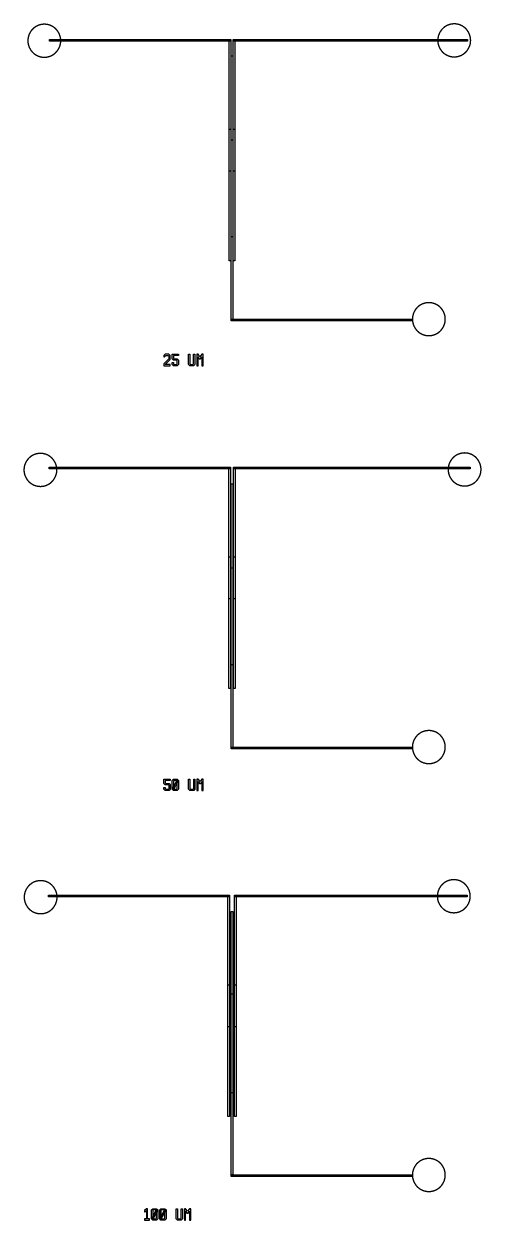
# Model space of a CAD drawing. Extents: x 94116 to 121785, y 102943 to 175398.
import ezdxf

# ---------------------------------------------------------------- set-up
doc = ezdxf.new("R2010")
doc.units = 0
doc.layers.add('LAYER_1', color=7, linetype='CONTINUOUS')

# ---------------------------------------------------------------- blocks, each defined once
blk = doc.blocks.new('BLOCK_3')
at = {"layer": 'LAYER_1'}
blk.add_lwpolyline([(104661, 128965), (104661, 129502), (104737, 129386), (104814, 129386), (104891, 129502), (104891, 128965), (104967, 128965), (104967, 129655), (104891, 129655), (104776, 129502), (104661, 129655), (104584, 129655), (104584, 128965), (104661, 128965)], dxfattribs=at)
blk = doc.blocks.new('BLOCK_4')
at = {"layer": 'LAYER_1'}
blk.add_lwpolyline([(104162, 129655), (104162, 129080), (104200, 129041), (104354, 129041), (104392, 129080), (104392, 129655), (104469, 129655), (104469, 129041), (104392, 128965), (104162, 128965), (104085, 129041), (104085, 129655), (104162, 129655)], dxfattribs=at)
blk = doc.blocks.new('BLOCK_5')
at = {"layer": 'LAYER_1'}
blk.add_lwpolyline([(103089, 129578), (103165, 129655), (103203, 129655), (103203, 129578), (103165, 129540), (103165, 129080), (103203, 129041), (103357, 129041), (103395, 129080), (103395, 129540), (103357, 129578), (103203, 129578), (103203, 129655), (103395, 129655), (103472, 129578), (103472, 129041), (103395, 128965), (103165, 128965), (103089, 129041), (103089, 129578)], dxfattribs=at)
blk = doc.blocks.new('BLOCK_6')
at = {"layer": 'LAYER_1'}
blk.add_lwpolyline([(103165, 129003), (103472, 129578), (103395, 129617), (103089, 129041), (103165, 129003)], dxfattribs=at)
blk = doc.blocks.new('BLOCK_7')
at = {"layer": 'LAYER_1'}
blk.add_lwpolyline([(102973, 129578), (102667, 129578), (102667, 129425), (102705, 129386), (102897, 129386), (102973, 129310), (102973, 129041), (102897, 128965), (102667, 128965), (102590, 129041), (102590, 129156), (102667, 129156), (102667, 129080), (102705, 129041), (102858, 129041), (102897, 129080), (102897, 129271), (102858, 129310), (102667, 129310), (102590, 129386), (102590, 129655), (102973, 129655), (102973, 129578)], dxfattribs=at)
blk = doc.blocks.new('BLOCK_8')
at = {"layer": 'LAYER_1'}
blk.add_lwpolyline([(104654, 154695), (104654, 155231), (104731, 155116), (104807, 155116), (104884, 155231), (104884, 154695), (104961, 154695), (104961, 155385), (104884, 155385), (104769, 155231), (104654, 155385), (104577, 155385), (104577, 154695), (104654, 154695)], dxfattribs=at)
blk = doc.blocks.new('BLOCK_9')
at = {"layer": 'LAYER_1'}
blk.add_lwpolyline([(104156, 155385), (104156, 154810), (104194, 154771), (104347, 154771), (104386, 154810), (104386, 155385), (104462, 155385), (104462, 154771), (104386, 154695), (104156, 154695), (104079, 154771), (104079, 155385), (104156, 155385)], dxfattribs=at)
blk = doc.blocks.new('BLOCK_10')
at = {"layer": 'LAYER_1'}
blk.add_lwpolyline([(103465, 155308), (103159, 155308), (103159, 155155), (103197, 155116), (103389, 155116), (103465, 155040), (103465, 154771), (103389, 154695), (103159, 154695), (103082, 154771), (103082, 154886), (103159, 154886), (103159, 154810), (103197, 154771), (103350, 154771), (103389, 154810), (103389, 155001), (103350, 155040), (103159, 155040), (103082, 155116), (103082, 155385), (103465, 155385), (103465, 155308)], dxfattribs=at)
blk = doc.blocks.new('BLOCK_11')
at = {"layer": 'LAYER_1'}
blk.add_lwpolyline([(102622, 155231), (102699, 155308), (102852, 155308), (102890, 155270), (102890, 155116), (102583, 154810), (102583, 154695), (102967, 154695), (102967, 154771), (102660, 154771), (102967, 155078), (102967, 155308), (102890, 155385), (102660, 155385), (102583, 155308), (102583, 155231), (102622, 155231)], dxfattribs=at)
blk = doc.blocks.new('BLOCK_12')
at = {"layer": 'LAYER_1'}
blk.add_lwpolyline([(103904, 102943), (103904, 103480), (103980, 103365), (104057, 103365), (104134, 103480), (104134, 102943), (104211, 102943), (104211, 103633), (104134, 103633), (104019, 103480), (103904, 103633), (103827, 103633), (103827, 102943), (103904, 102943)], dxfattribs=at)
blk = doc.blocks.new('BLOCK_13')
at = {"layer": 'LAYER_1'}
blk.add_lwpolyline([(103405, 103633), (103405, 103058), (103444, 103020), (103597, 103020), (103635, 103058), (103635, 103633), (103712, 103633), (103712, 103020), (103635, 102943), (103405, 102943), (103329, 103020), (103329, 103633), (103405, 103633)], dxfattribs=at)
blk = doc.blocks.new('BLOCK_14')
at = {"layer": 'LAYER_1'}
blk.add_lwpolyline([(102332, 103557), (102408, 103633), (102447, 103633), (102447, 103557), (102408, 103518), (102408, 103058), (102447, 103020), (102600, 103020), (102638, 103058), (102638, 103518), (102600, 103557), (102447, 103557), (102447, 103633), (102638, 103633), (102715, 103557), (102715, 103020), (102638, 102943), (102408, 102943), (102332, 103020), (102332, 103557)], dxfattribs=at)
blk = doc.blocks.new('BLOCK_15')
at = {"layer": 'LAYER_1'}
blk.add_lwpolyline([(102408, 102982), (102715, 103557), (102638, 103595), (102332, 103020), (102408, 102982)], dxfattribs=at)
blk = doc.blocks.new('BLOCK_16')
at = {"layer": 'LAYER_1'}
blk.add_lwpolyline([(101833, 103557), (101910, 103633), (101948, 103633), (101948, 103557), (101910, 103518), (101910, 103058), (101948, 103020), (102102, 103020), (102140, 103058), (102140, 103518), (102102, 103557), (101948, 103557), (101948, 103633), (102140, 103633), (102217, 103557), (102217, 103020), (102140, 102943), (101910, 102943), (101833, 103020), (101833, 103557)], dxfattribs=at)
blk = doc.blocks.new('BLOCK_17')
at = {"layer": 'LAYER_1'}
blk.add_lwpolyline([(101910, 102982), (102217, 103557), (102140, 103595), (101833, 103020), (101910, 102982)], dxfattribs=at)
blk = doc.blocks.new('BLOCK_18')
at = {"layer": 'LAYER_1'}
blk.add_lwpolyline([(101450, 103441), (101527, 103518), (101527, 103020), (101411, 103020), (101411, 102943), (101718, 102943), (101718, 103020), (101603, 103020), (101603, 103633), (101527, 103633), (101411, 103518), (101411, 103441), (101450, 103441)], dxfattribs=at)
blk = doc.blocks.new('BLOCK_19')
at = {"layer": 'LAYER_1'}
blk.add_lwpolyline([(106760, 162499), (106661, 162499), (106661, 173466), (106760, 173466), (106760, 162499)], dxfattribs=at)
blk = doc.blocks.new('BLOCK_20')
at = {"layer": 'LAYER_1'}
blk.add_lwpolyline([(106760, 105674), (106661, 105674), (106661, 116640), (106760, 116640), (106760, 105674)], dxfattribs=at)
blk = doc.blocks.new('BLOCK_21')
at = {"layer": 'LAYER_1'}
blk.add_lwpolyline([(106636, 174363), (95669, 174363), (95669, 174463), (106636, 174463), (106636, 174363)], dxfattribs=at)
blk = doc.blocks.new('BLOCK_22')
at = {"layer": 'LAYER_1'}
blk.add_lwpolyline([(120960, 174363), (109993, 174363), (109993, 174462), (120960, 174462), (120960, 174363)], dxfattribs=at)
blk = doc.blocks.new('BLOCK_23')
at = {"layer": 'LAYER_1'}
blk.add_lwpolyline([(117752, 174363), (106785, 174363), (106785, 174463), (117752, 174463), (117752, 174363)], dxfattribs=at)
blk = doc.blocks.new('BLOCK_24')
at = {"layer": 'LAYER_1'}
blk.add_lwpolyline([(106760, 157415), (106661, 157415), (106661, 168381), (106760, 168381), (106760, 157415)], dxfattribs=at)
blk = doc.blocks.new('BLOCK_25')
at = {"layer": 'LAYER_1'}
blk.add_lwpolyline([(117627, 157415), (106661, 157415), (106661, 157515), (117627, 157515), (117627, 157415)], dxfattribs=at)
blk = doc.blocks.new('BLOCK_26')
at = {"layer": 'LAYER_1'}
blk.add_lwpolyline([(106561, 122522), (95595, 122522), (95595, 122622), (106561, 122622), (106561, 122522)], dxfattribs=at)
blk = doc.blocks.new('BLOCK_27')
at = {"layer": 'LAYER_1'}
blk.add_lwpolyline([(106760, 110659), (106661, 110659), (106661, 121625), (106760, 121625), (106760, 110659)], dxfattribs=at)
blk = doc.blocks.new('BLOCK_28')
at = {"layer": 'LAYER_1'}
blk.add_lwpolyline([(117826, 122522), (106860, 122522), (106860, 122622), (117826, 122622), (117826, 122522)], dxfattribs=at)
blk = doc.blocks.new('BLOCK_29')
at = {"layer": 'LAYER_1'}
blk.add_lwpolyline([(120935, 122521), (109969, 122521), (109969, 122621), (120935, 122621), (120935, 122521)], dxfattribs=at)
blk = doc.blocks.new('BLOCK_30')
at = {"layer": 'LAYER_1'}
blk.add_lwpolyline([(117627, 105574), (106661, 105574), (106661, 105674), (117627, 105674), (117627, 105574)], dxfattribs=at)
blk = doc.blocks.new('BLOCK_31')
at = {"layer": 'LAYER_1'}
blk.add_lwpolyline([(106760, 136579), (106661, 136579), (106661, 147545), (106760, 147545), (106760, 136579)], dxfattribs=at)
blk = doc.blocks.new('BLOCK_32')
at = {"layer": 'LAYER_1'}
blk.add_lwpolyline([(106611, 148443), (95645, 148443), (95645, 148542), (106611, 148542), (106611, 148443)], dxfattribs=at)
blk = doc.blocks.new('BLOCK_33')
at = {"layer": 'LAYER_1'}
blk.add_lwpolyline([(117627, 131495), (106661, 131495), (106661, 131594), (117627, 131594), (117627, 131495)], dxfattribs=at)
blk = doc.blocks.new('BLOCK_34')
at = {"layer": 'LAYER_1'}
blk.add_lwpolyline([(121131, 148443), (110165, 148443), (110165, 148542), (121131, 148542), (121131, 148443)], dxfattribs=at)
blk = doc.blocks.new('BLOCK_35')
at = {"layer": 'LAYER_1'}
blk.add_lwpolyline([(117777, 148443), (106810, 148443), (106810, 148542), (117777, 148542), (117777, 148443)], dxfattribs=at)
blk = doc.blocks.new('BLOCK_36')
at = {"layer": 'LAYER_1'}
blk.add_lwpolyline([(106760, 131495), (106661, 131495), (106661, 142461), (106760, 142461), (106760, 131495)], dxfattribs=at)
blk = doc.blocks.new('BLOCK_37')
at = {"layer": 'LAYER_1'}
blk.add_lwpolyline([(106636, 166487), (106536, 166487), (106536, 174463), (106636, 174463), (106636, 166487)], dxfattribs=at)
blk = doc.blocks.new('BLOCK_38')
at = {"layer": 'LAYER_1'}
blk.add_lwpolyline([(119162, 174387), (119162, 174373), (119163, 174359), (119164, 174345), (119164, 174338), (119165, 174331), (119165, 174324), (119166, 174317), (119166, 174310), (119167, 174303), (119168, 174296), (119168, 174289), (119170, 174275), (119171, 174268), (119172, 174261), (119173, 174254), (119174, 174248), (119175, 174241), (119176, 174234), (119178, 174227), (119179, 174220), (119180, 174213), (119181, 174206), (119183, 174199), (119184, 174192), (119186, 174186), (119187, 174179), (119189, 174172), (119190, 174165), (119192, 174158), (119194, 174151), (119196, 174145), (119198, 174138), (119199, 174131), (119201, 174124), (119203, 174117), (119205, 174111), (119207, 174104), (119209, 174097), (119214, 174084), (119216, 174077), (119218, 174071), (119221, 174064), (119223, 174057), (119226, 174051), (119228, 174044), (119231, 174038), (119233, 174031), (119236, 174025), (119239, 174018), (119241, 174012), (119244, 174005), (119247, 173999), (119250, 173992), (119253, 173986), (119255, 173980), (119259, 173973), (119262, 173967), (119264, 173961), (119268, 173954), (119271, 173948), (119274, 173942), (119278, 173936), (119281, 173930), (119284, 173923), (119288, 173917), (119291, 173911), (119294, 173905), (119298, 173899), (119302, 173893), (119305, 173887), (119309, 173881), (119312, 173875), (119316, 173869), (119320, 173863), (119324, 173857), (119328, 173851), (119331, 173845), (119335, 173840), (119340, 173834), (119344, 173828), (119347, 173822), (119352, 173817), (119356, 173811), (119360, 173805), (119364, 173800), (119368, 173794), (119373, 173788), (119377, 173783), (119382, 173777), (119386, 173772), (119390, 173767), (119395, 173761), (119400, 173756), (119404, 173750), (119408, 173745), (119413, 173740), (119418, 173735), (119423, 173729), (119427, 173724), (119432, 173719), (119437, 173714), (119442, 173709), (119446, 173704), (119452, 173699), (119457, 173694), (119462, 173689), (119466, 173684), (119472, 173679), (119477, 173674), (119482, 173670), (119487, 173665), (119492, 173660), (119497, 173655), (119503, 173651), (119508, 173646), (119513, 173642), (119519, 173637), (119524, 173633), (119530, 173628), (119535, 173624), (119541, 173619), (119546, 173615), (119552, 173611), (119557, 173607), (119563, 173602), (119568, 173598), (119574, 173594), (119580, 173590), (119586, 173586), (119591, 173582), (119597, 173578), (119603, 173574), (119609, 173570), (119614, 173566), (119621, 173562), (119626, 173559), (119632, 173555), (119639, 173551), (119644, 173547), (119650, 173544), (119657, 173540), (119663, 173537), (119669, 173533), (119675, 173530), (119681, 173527), (119687, 173523), (119693, 173520), (119699, 173517), (119705, 173513), (119712, 173510), (119719, 173507), (119725, 173504), (119731, 173501), (119737, 173498), (119744, 173495), (119750, 173492), (119756, 173489), (119763, 173487), (119770, 173484), (119776, 173481), (119782, 173478), (119789, 173476), (119795, 173473), (119802, 173471), (119808, 173468), (119815, 173466), (119822, 173463), (119828, 173461), (119835, 173459), (119842, 173456), (119855, 173452), (119861, 173450), (119868, 173448), (119875, 173446), (119882, 173444), (119889, 173442), (119895, 173440), (119902, 173438), (119909, 173436), (119916, 173435), (119922, 173433), (119929, 173431), (119936, 173430), (119943, 173428), (119950, 173427), (119957, 173425), (119963, 173424), (119971, 173422), (119978, 173421), (119984, 173420), (119991, 173419), (119998, 173417), (120005, 173416), (120012, 173415), (120019, 173414), (120026, 173413), (120033, 173412), (120047, 173411), (120054, 173410), (120061, 173409), (120068, 173409), (120075, 173408), (120082, 173407), (120089, 173407), (120096, 173407), (120103, 173406), (120117, 173405), (120131, 173405), (120145, 173405), (120159, 173405), (120173, 173405), (120187, 173405), (120201, 173405), (120215, 173406), (120222, 173407), (120229, 173407), (120236, 173407), (120243, 173408), (120250, 173409), (120257, 173409), (120264, 173410), (120271, 173411), (120285, 173412), (120292, 173413), (120299, 173414), (120306, 173415), (120313, 173416), (120320, 173417), (120327, 173419), (120334, 173420), (120341, 173421), (120348, 173422), (120354, 173424), (120361, 173425), (120368, 173427), (120375, 173428), (120382, 173430), (120389, 173431), (120395, 173433), (120402, 173435), (120409, 173436), (120416, 173438), (120423, 173440), (120430, 173442), (120436, 173444), (120443, 173446), (120450, 173448), (120456, 173450), (120463, 173452), (120476, 173456), (120483, 173459), (120490, 173461), (120496, 173463), (120503, 173466), (120510, 173468), (120516, 173471), (120523, 173473), (120529, 173476), (120536, 173478), (120542, 173481), (120549, 173484), (120555, 173487), (120562, 173489), (120568, 173492), (120574, 173495), (120580, 173498), (120587, 173501), (120593, 173504), (120600, 173507), (120606, 173510), (120612, 173513), (120618, 173517), (120625, 173520), (120631, 173523), (120637, 173527), (120643, 173530), (120649, 173533), (120656, 173537), (120661, 173540), (120667, 173544), (120674, 173547), (120680, 173551), (120686, 173555), (120691, 173559), (120698, 173562), (120703, 173566), (120709, 173570), (120715, 173574), (120721, 173578), (120727, 173582), (120732, 173586), (120738, 173590), (120744, 173594), (120749, 173598), (120755, 173602), (120761, 173607), (120767, 173611), (120772, 173615), (120778, 173619), (120783, 173624), (120788, 173628), (120794, 173633), (120799, 173637), (120804, 173642), (120810, 173646), (120815, 173651), (120820, 173655), (120826, 173660), (120831, 173665), (120836, 173670), (120841, 173674), (120846, 173679), (120851, 173684), (120856, 173689), (120862, 173694), (120866, 173699), (120871, 173704), (120876, 173709), (120881, 173714), (120886, 173719), (120891, 173724), (120895, 173729), (120900, 173735), (120905, 173740), (120909, 173745), (120914, 173750), (120919, 173756), (120923, 173761), (120928, 173767), (120932, 173772), (120937, 173777), (120941, 173783), (120945, 173788), (120949, 173794), (120954, 173800), (120958, 173805), (120962, 173811), (120966, 173817), (120970, 173822), (120975, 173828), (120978, 173834), (120983, 173840), (120986, 173845), (120990, 173851), (120994, 173857), (120998, 173863), (121001, 173869), (121006, 173875), (121009, 173881), (121013, 173887), (121017, 173893), (121020, 173899), (121024, 173905), (121027, 173911), (121030, 173917), (121034, 173923), (121037, 173930), (121040, 173936), (121044, 173942), (121047, 173948), (121050, 173954), (121053, 173961), (121056, 173967), (121059, 173973), (121062, 173980), (121065, 173986), (121068, 173992), (121071, 173999), (121074, 174005), (121077, 174012), (121079, 174018), (121082, 174025), (121085, 174031), (121087, 174038), (121090, 174044), (121092, 174051), (121094, 174057), (121097, 174064), (121099, 174071), (121102, 174077), (121104, 174084), (121108, 174097), (121110, 174104), (121112, 174111), (121114, 174117), (121117, 174124), (121119, 174131), (121120, 174138), (121122, 174145), (121124, 174151), (121125, 174158), (121128, 174165), (121129, 174172), (121131, 174179), (121132, 174186), (121134, 174192), (121135, 174199), (121137, 174206), (121138, 174213), (121139, 174220), (121141, 174227), (121142, 174234), (121143, 174241), (121144, 174248), (121145, 174254), (121146, 174261), (121147, 174268), (121148, 174275), (121150, 174289), (121150, 174296), (121151, 174303), (121152, 174310), (121152, 174317), (121153, 174324), (121153, 174331), (121154, 174338), (121154, 174345), (121155, 174359), (121155, 174373), (121156, 174387), (121156, 174401), (121156, 174415), (121155, 174429), (121155, 174444), (121154, 174458), (121154, 174465), (121153, 174472), (121153, 174479), (121152, 174486), (121152, 174492), (121151, 174500), (121150, 174507), (121150, 174513), (121148, 174527), (121147, 174535), (121146, 174541), (121145, 174548), (121144, 174555), (121143, 174562), (121142, 174569), (121141, 174576), (121139, 174583), (121138, 174590), (121137, 174597), (121135, 174604), (121134, 174610), (121132, 174617), (121131, 174624), (121129, 174631), (121128, 174638), (121125, 174645), (121124, 174651), (121122, 174658), (121120, 174665), (121119, 174672), (121117, 174679), (121114, 174685), (121112, 174692), (121110, 174699), (121108, 174705), (121104, 174719), (121102, 174726), (121099, 174732), (121097, 174739), (121094, 174745), (121092, 174752), (121090, 174758), (121087, 174765), (121085, 174772), (121082, 174778), (121079, 174784), (121077, 174791), (121074, 174797), (121071, 174804), (121068, 174810), (121065, 174817), (121062, 174823), (121059, 174829), (121056, 174836), (121053, 174842), (121050, 174848), (121047, 174855), (121044, 174861), (121040, 174867), (121037, 174873), (121034, 174880), (121030, 174886), (121027, 174892), (121024, 174898), (121020, 174904), (121017, 174910), (121013, 174916), (121009, 174922), (121006, 174928), (121001, 174934), (120998, 174940), (120994, 174946), (120990, 174952), (120986, 174957), (120983, 174963), (120978, 174969), (120975, 174975), (120970, 174980), (120966, 174986), (120962, 174992), (120958, 174998), (120954, 175003), (120949, 175009), (120945, 175014), (120941, 175020), (120937, 175025), (120932, 175031), (120928, 175036), (120923, 175042), (120919, 175047), (120914, 175052), (120909, 175058), (120905, 175063), (120900, 175068), (120895, 175073), (120891, 175078), (120886, 175084), (120881, 175089), (120876, 175094), (120871, 175099), (120866, 175104), (120862, 175109), (120856, 175114), (120851, 175119), (120846, 175123), (120841, 175128), (120836, 175133), (120831, 175138), (120826, 175143), (120820, 175147), (120815, 175152), (120810, 175157), (120804, 175161), (120799, 175166), (120794, 175170), (120788, 175175), (120783, 175179), (120778, 175183), (120772, 175188), (120767, 175192), (120761, 175196), (120755, 175200), (120749, 175205), (120744, 175209), (120738, 175213), (120732, 175217), (120727, 175221), (120721, 175225), (120715, 175229), (120709, 175233), (120703, 175237), (120698, 175240), (120691, 175244), (120686, 175248), (120680, 175252), (120674, 175255), (120667, 175259), (120661, 175262), (120656, 175266), (120649, 175269), (120643, 175273), (120637, 175276), (120631, 175280), (120625, 175283), (120618, 175286), (120612, 175289), (120606, 175292), (120600, 175296), (120593, 175299), (120587, 175302), (120580, 175305), (120574, 175308), (120568, 175311), (120562, 175313), (120555, 175316), (120549, 175319), (120542, 175322), (120536, 175324), (120529, 175327), (120523, 175330), (120516, 175332), (120510, 175335), (120503, 175337), (120496, 175339), (120490, 175342), (120483, 175344), (120476, 175347), (120463, 175351), (120456, 175353), (120450, 175355), (120443, 175357), (120436, 175359), (120430, 175361), (120423, 175363), (120416, 175365), (120409, 175366), (120402, 175368), (120395, 175370), (120389, 175371), (120382, 175373), (120375, 175375), (120368, 175376), (120361, 175378), (120354, 175379), (120348, 175380), (120341, 175382), (120334, 175383), (120327, 175384), (120320, 175385), (120313, 175386), (120306, 175387), (120299, 175388), (120292, 175389), (120285, 175390), (120271, 175392), (120264, 175393), (120257, 175393), (120250, 175394), (120243, 175395), (120236, 175395), (120229, 175396), (120222, 175396), (120215, 175397), (120201, 175397), (120187, 175398), (120173, 175398), (120159, 175398), (120145, 175398), (120131, 175398), (120117, 175397), (120103, 175397), (120096, 175396), (120089, 175396), (120082, 175395), (120075, 175395), (120068, 175394), (120061, 175393), (120054, 175393), (120047, 175392), (120033, 175390), (120026, 175389), (120019, 175388), (120012, 175387), (120005, 175386), (119998, 175385), (119991, 175384), (119984, 175383), (119978, 175382), (119971, 175380), (119963, 175379), (119957, 175378), (119950, 175376), (119943, 175375), (119936, 175373), (119929, 175371), (119922, 175370), (119916, 175368), (119909, 175366), (119902, 175365), (119895, 175363), (119889, 175361), (119882, 175359), (119875, 175357), (119868, 175355), (119861, 175353), (119855, 175351), (119842, 175347), (119835, 175344), (119828, 175342), (119822, 175339), (119815, 175337), (119808, 175335), (119802, 175332), (119795, 175330), (119789, 175327), (119782, 175324), (119776, 175322), (119770, 175319), (119763, 175316), (119756, 175313), (119750, 175311), (119744, 175308), (119737, 175305), (119731, 175302), (119725, 175299), (119719, 175296), (119712, 175292), (119705, 175289), (119699, 175286), (119693, 175283), (119687, 175280), (119681, 175276), (119675, 175273), (119669, 175269), (119663, 175266), (119657, 175262), (119650, 175259), (119644, 175255), (119639, 175252), (119632, 175248), (119626, 175244), (119621, 175240), (119614, 175237), (119609, 175233), (119603, 175229), (119597, 175225), (119591, 175221), (119586, 175217), (119580, 175213), (119574, 175209), (119568, 175205), (119563, 175200), (119557, 175196), (119552, 175192), (119546, 175188), (119541, 175183), (119535, 175179), (119530, 175175), (119524, 175170), (119519, 175166), (119513, 175161), (119508, 175157), (119503, 175152), (119497, 175147), (119492, 175143), (119487, 175138), (119482, 175133), (119477, 175128), (119472, 175123), (119466, 175119), (119462, 175114), (119457, 175109), (119452, 175104), (119446, 175099), (119442, 175094), (119437, 175089), (119432, 175084), (119427, 175078), (119423, 175073), (119418, 175068), (119413, 175063), (119408, 175058), (119404, 175052), (119400, 175047), (119395, 175042), (119390, 175036), (119386, 175031), (119382, 175025), (119377, 175020), (119373, 175014), (119368, 175009), (119364, 175003), (119360, 174998), (119356, 174992), (119352, 174986), (119347, 174980), (119344, 174975), (119340, 174969), (119335, 174963), (119331, 174957), (119328, 174952), (119324, 174946), (119320, 174940), (119316, 174934), (119312, 174928), (119309, 174922), (119305, 174916), (119302, 174910), (119298, 174904), (119294, 174898), (119291, 174892), (119288, 174886), (119284, 174880), (119281, 174873), (119278, 174867), (119274, 174861), (119271, 174855), (119268, 174848), (119264, 174842), (119262, 174836), (119259, 174829), (119255, 174823), (119253, 174817), (119250, 174810), (119247, 174804), (119244, 174797), (119241, 174791), (119239, 174784), (119236, 174778), (119233, 174772), (119231, 174765), (119228, 174758), (119226, 174752), (119223, 174745), (119221, 174739), (119218, 174732), (119216, 174726), (119214, 174719), (119209, 174705), (119207, 174699), (119205, 174692), (119203, 174685), (119201, 174679), (119199, 174672), (119198, 174665), (119196, 174658), (119194, 174651), (119192, 174645), (119190, 174638), (119189, 174631), (119187, 174624), (119186, 174617), (119184, 174610), (119183, 174604), (119181, 174597), (119180, 174590), (119179, 174583), (119178, 174576), (119176, 174569), (119175, 174562), (119174, 174555), (119173, 174548), (119172, 174541), (119171, 174535), (119170, 174527), (119168, 174513), (119168, 174507), (119167, 174500), (119166, 174492), (119166, 174486), (119165, 174479), (119165, 174472), (119164, 174465), (119164, 174458), (119163, 174444), (119162, 174429), (119162, 174415), (119162, 174401), (119162, 174387)], dxfattribs=at)
blk = doc.blocks.new('BLOCK_39')
at = {"layer": 'LAYER_1'}
blk.add_lwpolyline([(117627, 157501), (117627, 157487), (117628, 157472), (117629, 157459), (117629, 157451), (117629, 157444), (117630, 157438), (117631, 157430), (117631, 157424), (117632, 157416), (117633, 157409), (117634, 157403), (117635, 157389), (117636, 157382), (117637, 157375), (117638, 157368), (117639, 157361), (117640, 157354), (117641, 157347), (117643, 157340), (117644, 157333), (117645, 157326), (117646, 157319), (117648, 157312), (117649, 157306), (117651, 157299), (117652, 157292), (117654, 157285), (117656, 157278), (117657, 157271), (117659, 157265), (117661, 157258), (117662, 157251), (117665, 157244), (117666, 157238), (117668, 157231), (117670, 157224), (117672, 157217), (117675, 157211), (117679, 157197), (117681, 157191), (117684, 157184), (117686, 157177), (117688, 157171), (117691, 157164), (117693, 157158), (117696, 157151), (117698, 157145), (117701, 157138), (117704, 157132), (117706, 157125), (117709, 157119), (117712, 157112), (117715, 157106), (117718, 157099), (117720, 157093), (117724, 157087), (117727, 157080), (117730, 157074), (117733, 157068), (117736, 157061), (117739, 157055), (117742, 157049), (117746, 157043), (117749, 157037), (117752, 157030), (117756, 157024), (117760, 157018), (117763, 157012), (117767, 157006), (117770, 157000), (117774, 156994), (117778, 156988), (117781, 156982), (117785, 156976), (117789, 156970), (117793, 156965), (117796, 156959), (117800, 156953), (117804, 156947), (117809, 156941), (117813, 156936), (117817, 156930), (117821, 156924), (117825, 156919), (117829, 156913), (117833, 156907), (117837, 156902), (117842, 156896), (117846, 156891), (117851, 156885), (117855, 156880), (117860, 156874), (117864, 156869), (117869, 156864), (117873, 156859), (117878, 156853), (117883, 156848), (117887, 156843), (117892, 156838), (117897, 156833), (117902, 156827), (117907, 156822), (117912, 156817), (117917, 156812), (117922, 156807), (117926, 156802), (117932, 156797), (117937, 156793), (117942, 156788), (117947, 156783), (117952, 156778), (117957, 156773), (117963, 156769), (117968, 156764), (117973, 156760), (117978, 156755), (117984, 156751), (117989, 156746), (117995, 156742), (118000, 156737), (118006, 156733), (118011, 156728), (118017, 156724), (118022, 156720), (118028, 156716), (118034, 156711), (118039, 156707), (118045, 156703), (118050, 156699), (118056, 156695), (118062, 156691), (118068, 156687), (118074, 156683), (118079, 156679), (118086, 156676), (118091, 156672), (118097, 156668), (118103, 156664), (118109, 156661), (118115, 156657), (118121, 156654), (118128, 156650), (118134, 156647), (118140, 156643), (118146, 156640), (118152, 156637), (118158, 156633), (118164, 156630), (118171, 156627), (118177, 156624), (118183, 156620), (118190, 156617), (118196, 156614), (118202, 156611), (118209, 156608), (118215, 156606), (118221, 156603), (118228, 156600), (118234, 156597), (118241, 156594), (118247, 156592), (118254, 156589), (118261, 156586), (118267, 156584), (118274, 156581), (118280, 156579), (118287, 156577), (118293, 156574), (118300, 156572), (118307, 156570), (118320, 156565), (118327, 156563), (118333, 156561), (118340, 156559), (118347, 156557), (118354, 156555), (118360, 156553), (118367, 156551), (118374, 156550), (118380, 156548), (118387, 156546), (118394, 156545), (118401, 156543), (118408, 156541), (118415, 156540), (118422, 156539), (118429, 156537), (118436, 156536), (118442, 156534), (118449, 156533), (118456, 156532), (118463, 156531), (118470, 156530), (118477, 156529), (118484, 156528), (118491, 156527), (118498, 156526), (118512, 156524), (118519, 156523), (118526, 156523), (118533, 156522), (118540, 156521), (118547, 156521), (118554, 156520), (118561, 156520), (118568, 156519), (118582, 156519), (118596, 156518), (118610, 156518), (118624, 156518), (118638, 156518), (118652, 156518), (118666, 156519), (118680, 156519), (118687, 156520), (118694, 156520), (118701, 156521), (118708, 156521), (118715, 156522), (118722, 156523), (118729, 156523), (118736, 156524), (118750, 156526), (118757, 156527), (118764, 156528), (118771, 156529), (118778, 156530), (118785, 156531), (118792, 156532), (118799, 156533), (118806, 156534), (118812, 156536), (118819, 156537), (118826, 156539), (118833, 156540), (118840, 156541), (118847, 156543), (118854, 156545), (118860, 156546), (118867, 156548), (118874, 156550), (118881, 156551), (118888, 156553), (118894, 156555), (118901, 156557), (118908, 156559), (118914, 156561), (118921, 156563), (118928, 156565), (118941, 156570), (118948, 156572), (118955, 156574), (118961, 156577), (118968, 156579), (118974, 156581), (118981, 156584), (118987, 156586), (118994, 156589), (119001, 156592), (119007, 156594), (119014, 156597), (119020, 156600), (119026, 156603), (119033, 156606), (119039, 156608), (119046, 156611), (119052, 156614), (119058, 156617), (119065, 156620), (119071, 156624), (119077, 156627), (119083, 156630), (119089, 156633), (119096, 156637), (119102, 156640), (119108, 156643), (119114, 156647), (119120, 156650), (119127, 156654), (119133, 156657), (119138, 156661), (119145, 156664), (119150, 156668), (119156, 156672), (119162, 156676), (119168, 156679), (119174, 156683), (119180, 156687), (119186, 156691), (119191, 156695), (119198, 156699), (119203, 156703), (119209, 156707), (119215, 156711), (119220, 156716), (119226, 156720), (119231, 156724), (119237, 156728), (119242, 156733), (119248, 156737), (119253, 156742), (119259, 156746), (119264, 156751), (119269, 156755), (119275, 156760), (119280, 156764), (119285, 156769), (119291, 156773), (119296, 156778), (119301, 156783), (119306, 156788), (119311, 156793), (119316, 156797), (119321, 156802), (119326, 156807), (119331, 156812), (119336, 156817), (119341, 156822), (119346, 156827), (119351, 156833), (119355, 156838), (119360, 156843), (119365, 156848), (119370, 156853), (119374, 156859), (119379, 156864), (119384, 156869), (119388, 156874), (119393, 156880), (119397, 156885), (119402, 156891), (119406, 156896), (119410, 156902), (119415, 156907), (119419, 156913), (119423, 156919), (119427, 156924), (119431, 156930), (119435, 156936), (119439, 156941), (119444, 156947), (119447, 156953), (119451, 156959), (119455, 156965), (119459, 156970), (119463, 156976), (119467, 156982), (119470, 156988), (119474, 156994), (119478, 157000), (119481, 157006), (119485, 157012), (119488, 157018), (119492, 157024), (119495, 157030), (119499, 157037), (119502, 157043), (119506, 157049), (119509, 157055), (119512, 157061), (119515, 157068), (119518, 157074), (119521, 157080), (119524, 157087), (119527, 157093), (119530, 157099), (119533, 157106), (119536, 157112), (119539, 157119), (119541, 157125), (119544, 157132), (119547, 157138), (119550, 157145), (119552, 157151), (119555, 157158), (119557, 157164), (119560, 157171), (119562, 157177), (119564, 157184), (119567, 157191), (119569, 157197), (119573, 157211), (119576, 157217), (119578, 157224), (119579, 157231), (119581, 157238), (119583, 157244), (119586, 157251), (119587, 157258), (119589, 157265), (119591, 157271), (119592, 157278), (119594, 157285), (119596, 157292), (119597, 157299), (119599, 157306), (119600, 157312), (119601, 157319), (119603, 157326), (119604, 157333), (119606, 157340), (119607, 157347), (119608, 157354), (119609, 157361), (119610, 157368), (119611, 157375), (119612, 157382), (119613, 157389), (119614, 157403), (119615, 157409), (119616, 157416), (119617, 157424), (119617, 157430), (119618, 157438), (119619, 157444), (119619, 157451), (119619, 157459), (119620, 157472), (119621, 157487), (119621, 157501), (119621, 157515), (119621, 157529), (119621, 157543), (119620, 157557), (119619, 157571), (119619, 157578), (119619, 157585), (119618, 157592), (119617, 157599), (119617, 157606), (119616, 157613), (119615, 157620), (119614, 157627), (119613, 157641), (119612, 157648), (119611, 157655), (119610, 157662), (119609, 157669), (119608, 157676), (119607, 157682), (119606, 157689), (119604, 157696), (119603, 157703), (119601, 157710), (119600, 157717), (119599, 157724), (119597, 157731), (119596, 157737), (119594, 157744), (119592, 157751), (119591, 157758), (119589, 157765), (119587, 157772), (119586, 157778), (119583, 157785), (119581, 157792), (119579, 157799), (119578, 157805), (119576, 157812), (119573, 157819), (119569, 157832), (119567, 157839), (119564, 157845), (119562, 157852), (119560, 157859), (119557, 157865), (119555, 157872), (119552, 157878), (119550, 157885), (119547, 157891), (119544, 157898), (119541, 157904), (119539, 157911), (119536, 157917), (119533, 157924), (119530, 157930), (119527, 157936), (119524, 157943), (119521, 157949), (119518, 157955), (119515, 157962), (119512, 157968), (119509, 157974), (119506, 157980), (119502, 157986), (119499, 157993), (119495, 157999), (119492, 158005), (119488, 158011), (119485, 158017), (119481, 158023), (119478, 158029), (119474, 158035), (119470, 158041), (119467, 158047), (119463, 158053), (119459, 158059), (119455, 158065), (119451, 158071), (119447, 158077), (119444, 158082), (119439, 158088), (119435, 158094), (119431, 158099), (119427, 158105), (119423, 158111), (119419, 158116), (119415, 158122), (119410, 158128), (119406, 158133), (119402, 158139), (119397, 158144), (119393, 158149), (119388, 158155), (119384, 158160), (119379, 158166), (119374, 158171), (119370, 158176), (119365, 158181), (119360, 158187), (119355, 158192), (119351, 158197), (119346, 158202), (119341, 158207), (119336, 158212), (119331, 158217), (119326, 158222), (119321, 158227), (119316, 158232), (119311, 158237), (119306, 158242), (119301, 158246), (119296, 158251), (119291, 158256), (119285, 158261), (119280, 158265), (119275, 158270), (119269, 158274), (119264, 158279), (119259, 158283), (119253, 158288), (119248, 158292), (119242, 158297), (119237, 158301), (119231, 158305), (119226, 158309), (119220, 158314), (119215, 158318), (119209, 158322), (119203, 158326), (119198, 158330), (119191, 158334), (119186, 158338), (119180, 158342), (119174, 158346), (119168, 158350), (119162, 158354), (119156, 158357), (119150, 158361), (119145, 158365), (119138, 158369), (119133, 158372), (119127, 158376), (119120, 158379), (119114, 158383), (119108, 158386), (119102, 158390), (119096, 158393), (119089, 158396), (119083, 158399), (119077, 158403), (119071, 158406), (119065, 158409), (119058, 158412), (119052, 158415), (119046, 158418), (119039, 158421), (119033, 158424), (119026, 158427), (119020, 158430), (119014, 158432), (119007, 158435), (119001, 158438), (118994, 158440), (118987, 158443), (118981, 158446), (118974, 158448), (118968, 158450), (118961, 158453), (118955, 158455), (118948, 158457), (118941, 158460), (118928, 158464), (118921, 158466), (118914, 158468), (118908, 158470), (118901, 158472), (118894, 158474), (118888, 158476), (118881, 158478), (118874, 158480), (118867, 158481), (118860, 158483), (118854, 158485), (118847, 158486), (118840, 158488), (118833, 158489), (118826, 158491), (118819, 158492), (118812, 158494), (118806, 158495), (118799, 158496), (118792, 158497), (118785, 158499), (118778, 158500), (118771, 158501), (118764, 158502), (118757, 158503), (118750, 158504), (118736, 158505), (118729, 158506), (118722, 158507), (118715, 158507), (118708, 158508), (118701, 158509), (118694, 158509), (118687, 158510), (118680, 158510), (118666, 158511), (118652, 158511), (118638, 158512), (118624, 158512), (118610, 158512), (118596, 158511), (118582, 158511), (118568, 158510), (118561, 158510), (118554, 158509), (118547, 158509), (118540, 158508), (118533, 158507), (118526, 158507), (118519, 158506), (118512, 158505), (118498, 158504), (118491, 158503), (118484, 158502), (118477, 158501), (118470, 158500), (118463, 158499), (118456, 158497), (118449, 158496), (118442, 158495), (118436, 158494), (118429, 158492), (118422, 158491), (118415, 158489), (118408, 158488), (118401, 158486), (118394, 158485), (118387, 158483), (118380, 158481), (118374, 158480), (118367, 158478), (118360, 158476), (118354, 158474), (118347, 158472), (118340, 158470), (118333, 158468), (118327, 158466), (118320, 158464), (118307, 158460), (118300, 158457), (118293, 158455), (118287, 158453), (118280, 158450), (118274, 158448), (118267, 158446), (118261, 158443), (118254, 158440), (118247, 158438), (118241, 158435), (118234, 158432), (118228, 158430), (118221, 158427), (118215, 158424), (118209, 158421), (118202, 158418), (118196, 158415), (118190, 158412), (118183, 158409), (118177, 158406), (118171, 158403), (118164, 158399), (118158, 158396), (118152, 158393), (118146, 158390), (118140, 158386), (118134, 158383), (118128, 158379), (118121, 158376), (118115, 158372), (118109, 158369), (118103, 158365), (118097, 158361), (118091, 158357), (118086, 158354), (118079, 158350), (118074, 158346), (118068, 158342), (118062, 158338), (118056, 158334), (118050, 158330), (118045, 158326), (118039, 158322), (118034, 158318), (118028, 158314), (118022, 158309), (118017, 158305), (118011, 158301), (118006, 158297), (118000, 158292), (117995, 158288), (117989, 158283), (117984, 158279), (117978, 158274), (117973, 158270), (117968, 158265), (117963, 158261), (117957, 158256), (117952, 158251), (117947, 158246), (117942, 158242), (117937, 158237), (117932, 158232), (117926, 158227), (117922, 158222), (117917, 158217), (117912, 158212), (117907, 158207), (117902, 158202), (117897, 158197), (117892, 158192), (117887, 158187), (117883, 158181), (117878, 158176), (117873, 158171), (117869, 158166), (117864, 158160), (117860, 158155), (117855, 158149), (117851, 158144), (117846, 158139), (117842, 158133), (117837, 158128), (117833, 158122), (117829, 158116), (117825, 158111), (117821, 158105), (117817, 158099), (117813, 158094), (117809, 158088), (117804, 158082), (117800, 158077), (117796, 158071), (117793, 158065), (117789, 158059), (117785, 158053), (117781, 158047), (117778, 158041), (117774, 158035), (117770, 158029), (117767, 158023), (117763, 158017), (117760, 158011), (117756, 158005), (117752, 157999), (117749, 157993), (117746, 157986), (117742, 157980), (117739, 157974), (117736, 157968), (117733, 157962), (117730, 157955), (117727, 157949), (117724, 157943), (117720, 157936), (117718, 157930), (117715, 157924), (117712, 157917), (117709, 157911), (117706, 157904), (117704, 157898), (117701, 157891), (117698, 157885), (117696, 157878), (117693, 157872), (117691, 157865), (117688, 157859), (117686, 157852), (117684, 157845), (117681, 157839), (117679, 157832), (117675, 157819), (117672, 157812), (117670, 157805), (117668, 157799), (117666, 157792), (117665, 157785), (117662, 157778), (117661, 157772), (117659, 157765), (117657, 157758), (117656, 157751), (117654, 157744), (117652, 157737), (117651, 157731), (117649, 157724), (117648, 157717), (117646, 157710), (117645, 157703), (117644, 157696), (117643, 157689), (117641, 157682), (117640, 157676), (117639, 157669), (117638, 157662), (117637, 157655), (117636, 157648), (117635, 157641), (117634, 157627), (117633, 157620), (117632, 157613), (117631, 157606), (117631, 157599), (117630, 157592), (117629, 157585), (117629, 157578), (117629, 157571), (117628, 157557), (117627, 157543), (117627, 157529), (117627, 157515), (117627, 157501)], dxfattribs=at)
blk = doc.blocks.new('BLOCK_40')
at = {"layer": 'LAYER_1'}
blk.add_lwpolyline([(106636, 161054), (106536, 161054), (106536, 169029), (106636, 169029), (106636, 161054)], dxfattribs=at)
blk = doc.blocks.new('BLOCK_41')
at = {"layer": 'LAYER_1'}
blk.add_lwpolyline([(106885, 166487), (106785, 166487), (106785, 174463), (106885, 174463), (106885, 166487)], dxfattribs=at)
blk = doc.blocks.new('BLOCK_42')
at = {"layer": 'LAYER_1'}
blk.add_lwpolyline([(106885, 161054), (106785, 161054), (106785, 169029), (106885, 169029), (106885, 161054)], dxfattribs=at)
blk = doc.blocks.new('BLOCK_43')
at = {"layer": 'LAYER_1'}
blk.add_lwpolyline([(94352, 174366), (94352, 174352), (94353, 174338), (94353, 174324), (94354, 174317), (94354, 174310), (94355, 174303), (94355, 174296), (94356, 174289), (94356, 174282), (94357, 174275), (94358, 174268), (94360, 174254), (94361, 174247), (94362, 174240), (94363, 174233), (94364, 174226), (94365, 174219), (94366, 174212), (94367, 174205), (94368, 174198), (94369, 174192), (94371, 174185), (94372, 174178), (94374, 174171), (94375, 174164), (94377, 174157), (94378, 174150), (94380, 174144), (94382, 174137), (94384, 174130), (94385, 174123), (94387, 174116), (94389, 174110), (94391, 174103), (94393, 174096), (94395, 174089), (94397, 174083), (94399, 174076), (94404, 174063), (94406, 174056), (94408, 174049), (94410, 174043), (94413, 174036), (94415, 174030), (94418, 174023), (94420, 174017), (94423, 174010), (94426, 174003), (94428, 173997), (94431, 173991), (94434, 173984), (94437, 173978), (94439, 173971), (94442, 173965), (94445, 173958), (94448, 173952), (94451, 173946), (94454, 173940), (94457, 173933), (94461, 173927), (94464, 173921), (94467, 173914), (94470, 173908), (94474, 173902), (94477, 173896), (94480, 173890), (94484, 173884), (94488, 173878), (94491, 173871), (94495, 173865), (94498, 173860), (94502, 173854), (94506, 173848), (94510, 173842), (94513, 173836), (94517, 173830), (94521, 173824), (94525, 173818), (94529, 173812), (94533, 173807), (94537, 173801), (94541, 173795), (94545, 173790), (94550, 173784), (94554, 173778), (94558, 173773), (94562, 173767), (94567, 173762), (94571, 173756), (94576, 173751), (94580, 173745), (94584, 173740), (94589, 173735), (94593, 173729), (94598, 173724), (94603, 173719), (94608, 173713), (94612, 173708), (94617, 173703), (94622, 173698), (94626, 173693), (94631, 173688), (94636, 173683), (94641, 173678), (94646, 173673), (94651, 173668), (94656, 173663), (94661, 173658), (94666, 173653), (94672, 173648), (94677, 173644), (94682, 173639), (94687, 173634), (94692, 173630), (94698, 173625), (94703, 173621), (94708, 173616), (94714, 173611), (94719, 173607), (94725, 173603), (94730, 173598), (94736, 173594), (94741, 173590), (94747, 173585), (94753, 173581), (94758, 173577), (94764, 173573), (94769, 173569), (94775, 173565), (94781, 173561), (94787, 173557), (94793, 173553), (94798, 173549), (94804, 173545), (94810, 173541), (94816, 173537), (94822, 173534), (94828, 173530), (94834, 173526), (94840, 173523), (94846, 173519), (94852, 173516), (94858, 173512), (94865, 173509), (94870, 173505), (94877, 173502), (94883, 173499), (94889, 173495), (94895, 173492), (94902, 173489), (94908, 173486), (94914, 173483), (94921, 173480), (94927, 173477), (94933, 173474), (94940, 173471), (94946, 173468), (94952, 173465), (94959, 173462), (94965, 173460), (94972, 173457), (94979, 173454), (94985, 173452), (94992, 173449), (94998, 173447), (95005, 173444), (95011, 173442), (95018, 173440), (95024, 173437), (95031, 173435), (95044, 173431), (95051, 173429), (95058, 173427), (95065, 173424), (95071, 173422), (95078, 173421), (95085, 173419), (95092, 173417), (95098, 173415), (95105, 173413), (95112, 173412), (95119, 173410), (95126, 173408), (95133, 173407), (95139, 173405), (95146, 173404), (95153, 173402), (95160, 173401), (95167, 173400), (95174, 173399), (95181, 173397), (95188, 173396), (95195, 173395), (95202, 173394), (95209, 173393), (95216, 173392), (95222, 173391), (95236, 173390), (95244, 173389), (95250, 173388), (95257, 173387), (95265, 173387), (95271, 173386), (95278, 173386), (95286, 173385), (95292, 173385), (95307, 173384), (95320, 173383), (95334, 173383), (95349, 173383), (95363, 173383), (95377, 173383), (95391, 173384), (95405, 173385), (95412, 173385), (95419, 173386), (95426, 173386), (95433, 173387), (95440, 173387), (95447, 173388), (95454, 173389), (95461, 173390), (95475, 173391), (95482, 173392), (95488, 173393), (95496, 173394), (95503, 173395), (95509, 173396), (95516, 173397), (95523, 173399), (95530, 173400), (95537, 173401), (95544, 173402), (95551, 173404), (95558, 173405), (95565, 173407), (95571, 173408), (95578, 173410), (95585, 173412), (95592, 173413), (95599, 173415), (95606, 173417), (95612, 173419), (95619, 173421), (95626, 173422), (95632, 173424), (95639, 173427), (95646, 173429), (95653, 173431), (95666, 173435), (95673, 173437), (95679, 173440), (95686, 173442), (95692, 173444), (95699, 173447), (95706, 173449), (95712, 173452), (95719, 173454), (95725, 173457), (95732, 173460), (95738, 173462), (95745, 173465), (95751, 173468), (95758, 173471), (95764, 173474), (95770, 173477), (95776, 173480), (95783, 173483), (95789, 173486), (95795, 173489), (95802, 173492), (95808, 173495), (95814, 173499), (95821, 173502), (95827, 173505), (95833, 173509), (95839, 173512), (95845, 173516), (95851, 173519), (95857, 173523), (95863, 173526), (95869, 173530), (95875, 173534), (95881, 173537), (95887, 173541), (95893, 173545), (95899, 173549), (95905, 173553), (95910, 173557), (95916, 173561), (95922, 173565), (95928, 173569), (95934, 173573), (95939, 173577), (95945, 173581), (95950, 173585), (95956, 173590), (95961, 173594), (95967, 173598), (95972, 173603), (95978, 173607), (95984, 173611), (95989, 173616), (95994, 173621), (96000, 173625), (96005, 173630), (96010, 173634), (96015, 173639), (96020, 173644), (96026, 173648), (96031, 173653), (96036, 173658), (96041, 173663), (96046, 173668), (96051, 173673), (96056, 173678), (96061, 173683), (96066, 173688), (96071, 173693), (96076, 173698), (96080, 173703), (96085, 173708), (96090, 173713), (96094, 173719), (96099, 173724), (96104, 173729), (96108, 173735), (96113, 173740), (96117, 173745), (96122, 173751), (96126, 173756), (96131, 173762), (96135, 173767), (96139, 173773), (96143, 173778), (96148, 173784), (96152, 173790), (96156, 173795), (96160, 173801), (96164, 173807), (96168, 173812), (96172, 173818), (96176, 173824), (96180, 173830), (96184, 173836), (96187, 173842), (96191, 173848), (96195, 173854), (96199, 173860), (96202, 173865), (96206, 173871), (96210, 173878), (96213, 173884), (96217, 173890), (96220, 173896), (96223, 173902), (96227, 173908), (96230, 173914), (96233, 173921), (96236, 173927), (96240, 173933), (96243, 173940), (96246, 173946), (96249, 173952), (96252, 173958), (96255, 173965), (96258, 173971), (96261, 173978), (96264, 173984), (96266, 173991), (96269, 173997), (96272, 174003), (96274, 174010), (96277, 174017), (96279, 174023), (96282, 174030), (96284, 174036), (96287, 174043), (96289, 174049), (96292, 174056), (96294, 174063), (96298, 174076), (96300, 174083), (96302, 174089), (96304, 174096), (96306, 174103), (96308, 174110), (96310, 174116), (96312, 174123), (96314, 174130), (96315, 174137), (96317, 174144), (96319, 174150), (96320, 174157), (96322, 174164), (96323, 174171), (96325, 174178), (96326, 174185), (96328, 174192), (96329, 174198), (96330, 174205), (96331, 174212), (96333, 174219), (96334, 174226), (96335, 174233), (96336, 174240), (96337, 174247), (96338, 174254), (96339, 174268), (96340, 174275), (96341, 174282), (96341, 174289), (96342, 174296), (96342, 174303), (96343, 174310), (96344, 174317), (96344, 174324), (96345, 174338), (96345, 174352), (96346, 174366), (96346, 174380), (96346, 174394), (96345, 174408), (96345, 174422), (96344, 174436), (96344, 174443), (96343, 174450), (96342, 174457), (96342, 174464), (96341, 174471), (96341, 174478), (96340, 174485), (96339, 174492), (96338, 174506), (96337, 174513), (96336, 174520), (96335, 174527), (96334, 174534), (96333, 174541), (96331, 174548), (96330, 174555), (96329, 174562), (96328, 174569), (96326, 174575), (96325, 174582), (96323, 174589), (96322, 174596), (96320, 174603), (96319, 174610), (96317, 174616), (96315, 174623), (96314, 174630), (96312, 174637), (96310, 174644), (96308, 174651), (96306, 174657), (96304, 174664), (96302, 174671), (96300, 174677), (96298, 174684), (96294, 174697), (96292, 174704), (96289, 174711), (96287, 174717), (96284, 174724), (96282, 174731), (96279, 174737), (96277, 174744), (96274, 174750), (96272, 174757), (96269, 174763), (96266, 174770), (96264, 174776), (96261, 174783), (96258, 174789), (96255, 174795), (96252, 174802), (96249, 174808), (96246, 174814), (96243, 174821), (96240, 174827), (96236, 174833), (96233, 174840), (96230, 174846), (96227, 174852), (96223, 174858), (96220, 174864), (96217, 174870), (96213, 174877), (96210, 174883), (96206, 174889), (96202, 174895), (96199, 174901), (96195, 174907), (96191, 174913), (96187, 174919), (96184, 174924), (96180, 174930), (96176, 174936), (96172, 174942), (96168, 174948), (96164, 174954), (96160, 174959), (96156, 174965), (96152, 174971), (96148, 174976), (96143, 174982), (96139, 174987), (96135, 174993), (96131, 174999), (96126, 175004), (96122, 175009), (96117, 175015), (96113, 175020), (96108, 175026), (96104, 175031), (96099, 175036), (96094, 175042), (96090, 175047), (96085, 175052), (96080, 175057), (96076, 175062), (96071, 175067), (96066, 175072), (96061, 175077), (96056, 175083), (96051, 175087), (96046, 175092), (96041, 175097), (96036, 175102), (96031, 175107), (96026, 175112), (96020, 175117), (96015, 175121), (96010, 175126), (96005, 175131), (96000, 175135), (95994, 175140), (95989, 175144), (95984, 175149), (95978, 175153), (95972, 175158), (95967, 175162), (95961, 175166), (95956, 175171), (95950, 175175), (95945, 175179), (95939, 175183), (95934, 175188), (95928, 175191), (95922, 175196), (95916, 175200), (95910, 175204), (95905, 175208), (95899, 175211), (95893, 175215), (95887, 175219), (95881, 175223), (95875, 175227), (95869, 175230), (95863, 175234), (95857, 175238), (95851, 175241), (95845, 175245), (95839, 175248), (95833, 175252), (95827, 175255), (95821, 175258), (95814, 175262), (95808, 175265), (95802, 175268), (95795, 175271), (95789, 175274), (95783, 175277), (95776, 175281), (95770, 175283), (95764, 175286), (95758, 175289), (95751, 175292), (95745, 175295), (95738, 175298), (95732, 175301), (95725, 175303), (95719, 175306), (95712, 175308), (95706, 175311), (95699, 175313), (95692, 175316), (95686, 175318), (95679, 175320), (95673, 175323), (95666, 175325), (95653, 175329), (95646, 175332), (95639, 175334), (95632, 175336), (95626, 175338), (95619, 175340), (95612, 175342), (95606, 175343), (95599, 175345), (95592, 175347), (95585, 175349), (95578, 175350), (95571, 175352), (95565, 175353), (95558, 175355), (95551, 175356), (95544, 175358), (95537, 175359), (95530, 175360), (95523, 175362), (95516, 175363), (95509, 175364), (95503, 175365), (95496, 175366), (95488, 175367), (95482, 175368), (95475, 175369), (95461, 175371), (95454, 175371), (95447, 175372), (95440, 175373), (95433, 175373), (95426, 175374), (95419, 175375), (95412, 175375), (95405, 175375), (95391, 175376), (95377, 175377), (95363, 175377), (95349, 175377), (95334, 175377), (95320, 175377), (95307, 175376), (95292, 175375), (95286, 175375), (95278, 175375), (95271, 175374), (95265, 175373), (95257, 175373), (95250, 175372), (95244, 175371), (95236, 175371), (95222, 175369), (95216, 175368), (95209, 175367), (95202, 175366), (95195, 175365), (95188, 175364), (95181, 175363), (95174, 175362), (95167, 175360), (95160, 175359), (95153, 175358), (95146, 175356), (95139, 175355), (95133, 175353), (95126, 175352), (95119, 175350), (95112, 175349), (95105, 175347), (95098, 175345), (95092, 175343), (95085, 175342), (95078, 175340), (95071, 175338), (95065, 175336), (95058, 175334), (95051, 175332), (95044, 175329), (95031, 175325), (95024, 175323), (95018, 175320), (95011, 175318), (95005, 175316), (94998, 175313), (94992, 175311), (94985, 175308), (94979, 175306), (94972, 175303), (94965, 175301), (94959, 175298), (94952, 175295), (94946, 175292), (94940, 175289), (94933, 175286), (94927, 175283), (94921, 175281), (94914, 175277), (94908, 175274), (94902, 175271), (94895, 175268), (94889, 175265), (94883, 175262), (94877, 175258), (94870, 175255), (94865, 175252), (94858, 175248), (94852, 175245), (94846, 175241), (94840, 175238), (94834, 175234), (94828, 175230), (94822, 175227), (94816, 175223), (94810, 175219), (94804, 175215), (94798, 175211), (94793, 175208), (94787, 175204), (94781, 175200), (94775, 175196), (94769, 175191), (94764, 175188), (94758, 175183), (94753, 175179), (94747, 175175), (94741, 175171), (94736, 175166), (94730, 175162), (94725, 175158), (94719, 175153), (94714, 175149), (94708, 175144), (94703, 175140), (94698, 175135), (94692, 175131), (94687, 175126), (94682, 175121), (94677, 175117), (94672, 175112), (94666, 175107), (94661, 175102), (94656, 175097), (94651, 175092), (94646, 175087), (94641, 175083), (94636, 175077), (94631, 175072), (94626, 175067), (94622, 175062), (94617, 175057), (94612, 175052), (94608, 175047), (94603, 175042), (94598, 175036), (94593, 175031), (94589, 175026), (94584, 175020), (94580, 175015), (94576, 175009), (94571, 175004), (94567, 174999), (94562, 174993), (94558, 174987), (94554, 174982), (94550, 174976), (94545, 174971), (94541, 174965), (94537, 174959), (94533, 174954), (94529, 174948), (94525, 174942), (94521, 174936), (94517, 174930), (94513, 174924), (94510, 174919), (94506, 174913), (94502, 174907), (94498, 174901), (94495, 174895), (94491, 174889), (94488, 174883), (94484, 174877), (94480, 174870), (94477, 174864), (94474, 174858), (94470, 174852), (94467, 174846), (94464, 174840), (94461, 174833), (94457, 174827), (94454, 174821), (94451, 174814), (94448, 174808), (94445, 174802), (94442, 174795), (94439, 174789), (94437, 174783), (94434, 174776), (94431, 174770), (94428, 174763), (94426, 174757), (94423, 174750), (94420, 174744), (94418, 174737), (94415, 174731), (94413, 174724), (94410, 174717), (94408, 174711), (94406, 174704), (94404, 174697), (94399, 174684), (94397, 174677), (94395, 174671), (94393, 174664), (94391, 174657), (94389, 174651), (94387, 174644), (94385, 174637), (94384, 174630), (94382, 174623), (94380, 174616), (94378, 174610), (94377, 174603), (94375, 174596), (94374, 174589), (94372, 174582), (94371, 174575), (94369, 174569), (94368, 174562), (94367, 174555), (94366, 174548), (94365, 174541), (94364, 174534), (94363, 174527), (94362, 174520), (94361, 174513), (94360, 174506), (94358, 174492), (94357, 174485), (94356, 174478), (94356, 174471), (94355, 174464), (94355, 174457), (94354, 174450), (94354, 174443), (94353, 174436), (94353, 174422), (94352, 174408), (94352, 174394), (94352, 174380), (94352, 174366)], dxfattribs=at)
blk = doc.blocks.new('BLOCK_44')
at = {"layer": 'LAYER_1'}
blk.add_lwpolyline([(106960, 114646), (106860, 114646), (106860, 122622), (106960, 122622), (106960, 114646)], dxfattribs=at)
blk = doc.blocks.new('BLOCK_45')
at = {"layer": 'LAYER_1'}
blk.add_lwpolyline([(106561, 114646), (106461, 114646), (106461, 122622), (106561, 122622), (106561, 114646)], dxfattribs=at)
blk = doc.blocks.new('BLOCK_46')
at = {"layer": 'LAYER_1'}
blk.add_lwpolyline([(106561, 109213), (106461, 109213), (106461, 117188), (106561, 117188), (106561, 109213)], dxfattribs=at)
blk = doc.blocks.new('BLOCK_47')
at = {"layer": 'LAYER_1'}
blk.add_lwpolyline([(106960, 109213), (106860, 109213), (106860, 117188), (106960, 117188), (106960, 109213)], dxfattribs=at)
blk = doc.blocks.new('BLOCK_48')
at = {"layer": 'LAYER_1'}
blk.add_lwpolyline([(94130, 122487), (94130, 122473), (94131, 122459), (94131, 122445), (94132, 122438), (94132, 122431), (94133, 122424), (94134, 122417), (94134, 122410), (94135, 122403), (94136, 122396), (94136, 122390), (94138, 122375), (94139, 122368), (94140, 122362), (94141, 122355), (94142, 122347), (94143, 122341), (94144, 122334), (94145, 122327), (94147, 122320), (94148, 122313), (94149, 122306), (94151, 122299), (94152, 122292), (94153, 122285), (94155, 122279), (94157, 122272), (94158, 122265), (94160, 122258), (94162, 122251), (94163, 122244), (94166, 122238), (94167, 122231), (94169, 122224), (94171, 122218), (94173, 122211), (94175, 122204), (94177, 122198), (94182, 122184), (94184, 122177), (94186, 122171), (94189, 122164), (94191, 122158), (94193, 122151), (94196, 122145), (94199, 122138), (94201, 122131), (94204, 122125), (94207, 122118), (94209, 122112), (94212, 122106), (94215, 122099), (94218, 122093), (94221, 122086), (94223, 122080), (94227, 122074), (94230, 122067), (94233, 122061), (94236, 122055), (94239, 122048), (94242, 122042), (94245, 122036), (94249, 122029), (94252, 122023), (94255, 122017), (94259, 122011), (94262, 122005), (94266, 121999), (94269, 121993), (94273, 121987), (94276, 121981), (94280, 121975), (94284, 121969), (94288, 121963), (94292, 121957), (94295, 121951), (94299, 121945), (94303, 121940), (94307, 121934), (94311, 121928), (94315, 121922), (94320, 121917), (94324, 121911), (94328, 121905), (94332, 121900), (94336, 121894), (94341, 121889), (94345, 121883), (94349, 121878), (94354, 121872), (94358, 121867), (94363, 121861), (94367, 121856), (94372, 121851), (94376, 121845), (94381, 121840), (94386, 121835), (94391, 121830), (94395, 121825), (94400, 121819), (94405, 121814), (94409, 121809), (94415, 121804), (94419, 121799), (94424, 121794), (94429, 121789), (94435, 121784), (94439, 121779), (94445, 121775), (94450, 121770), (94455, 121765), (94460, 121760), (94465, 121756), (94471, 121751), (94476, 121746), (94481, 121742), (94487, 121737), (94492, 121733), (94497, 121728), (94503, 121724), (94508, 121719), (94514, 121715), (94519, 121711), (94525, 121707), (94531, 121703), (94536, 121698), (94542, 121694), (94548, 121690), (94553, 121686), (94559, 121682), (94565, 121678), (94571, 121674), (94577, 121670), (94582, 121666), (94588, 121663), (94594, 121659), (94600, 121655), (94606, 121651), (94612, 121648), (94618, 121644), (94624, 121641), (94630, 121637), (94636, 121633), (94643, 121630), (94649, 121627), (94655, 121623), (94661, 121620), (94667, 121617), (94674, 121614), (94680, 121611), (94686, 121607), (94693, 121604), (94699, 121601), (94705, 121598), (94712, 121595), (94718, 121592), (94724, 121590), (94731, 121586), (94737, 121584), (94744, 121581), (94750, 121579), (94757, 121576), (94763, 121573), (94770, 121571), (94776, 121568), (94783, 121566), (94789, 121563), (94796, 121561), (94803, 121559), (94809, 121556), (94823, 121552), (94829, 121550), (94836, 121548), (94843, 121546), (94850, 121544), (94856, 121542), (94863, 121540), (94870, 121538), (94877, 121536), (94883, 121535), (94890, 121533), (94897, 121531), (94904, 121530), (94911, 121528), (94918, 121527), (94924, 121525), (94931, 121524), (94938, 121523), (94945, 121521), (94952, 121520), (94959, 121519), (94966, 121518), (94973, 121517), (94980, 121515), (94987, 121514), (94994, 121513), (95001, 121513), (95015, 121511), (95022, 121510), (95029, 121509), (95036, 121509), (95043, 121508), (95050, 121508), (95057, 121507), (95064, 121507), (95071, 121506), (95085, 121505), (95099, 121505), (95113, 121505), (95127, 121504), (95141, 121505), (95155, 121505), (95169, 121505), (95183, 121506), (95190, 121507), (95197, 121507), (95204, 121508), (95211, 121508), (95218, 121509), (95225, 121509), (95232, 121510), (95239, 121511), (95253, 121513), (95260, 121513), (95267, 121514), (95274, 121515), (95281, 121517), (95288, 121518), (95295, 121519), (95301, 121520), (95308, 121521), (95315, 121523), (95322, 121524), (95329, 121525), (95336, 121527), (95343, 121528), (95350, 121530), (95357, 121531), (95363, 121533), (95370, 121535), (95377, 121536), (95384, 121538), (95391, 121540), (95397, 121542), (95404, 121544), (95411, 121546), (95417, 121548), (95424, 121550), (95431, 121552), (95444, 121556), (95451, 121559), (95457, 121561), (95464, 121563), (95471, 121566), (95477, 121568), (95484, 121571), (95491, 121573), (95497, 121576), (95503, 121579), (95510, 121581), (95516, 121584), (95523, 121586), (95529, 121590), (95536, 121592), (95542, 121595), (95548, 121598), (95555, 121601), (95561, 121604), (95567, 121607), (95574, 121611), (95580, 121614), (95586, 121617), (95593, 121620), (95599, 121623), (95605, 121627), (95611, 121630), (95617, 121633), (95623, 121637), (95629, 121641), (95635, 121644), (95641, 121648), (95647, 121651), (95653, 121655), (95659, 121659), (95665, 121663), (95671, 121666), (95677, 121670), (95683, 121674), (95689, 121678), (95694, 121682), (95700, 121686), (95706, 121690), (95712, 121694), (95717, 121698), (95723, 121703), (95729, 121707), (95734, 121711), (95740, 121715), (95745, 121719), (95751, 121724), (95756, 121728), (95762, 121733), (95767, 121737), (95772, 121742), (95778, 121746), (95783, 121751), (95788, 121756), (95794, 121760), (95799, 121765), (95804, 121770), (95809, 121775), (95814, 121779), (95819, 121784), (95824, 121789), (95829, 121794), (95834, 121799), (95839, 121804), (95844, 121809), (95849, 121814), (95854, 121819), (95858, 121825), (95863, 121830), (95868, 121835), (95873, 121840), (95877, 121845), (95882, 121851), (95886, 121856), (95891, 121861), (95896, 121867), (95900, 121872), (95904, 121878), (95909, 121883), (95913, 121889), (95917, 121894), (95922, 121900), (95926, 121905), (95930, 121911), (95934, 121917), (95938, 121922), (95942, 121928), (95946, 121934), (95950, 121940), (95954, 121945), (95958, 121951), (95962, 121957), (95966, 121963), (95970, 121969), (95974, 121975), (95977, 121981), (95981, 121987), (95984, 121993), (95988, 121999), (95991, 122005), (95995, 122011), (95998, 122017), (96002, 122023), (96005, 122029), (96008, 122036), (96011, 122042), (96015, 122048), (96018, 122055), (96021, 122061), (96024, 122067), (96027, 122074), (96030, 122080), (96033, 122086), (96036, 122093), (96039, 122099), (96042, 122106), (96044, 122112), (96047, 122118), (96050, 122125), (96052, 122131), (96055, 122138), (96058, 122145), (96060, 122151), (96062, 122158), (96065, 122164), (96067, 122171), (96070, 122177), (96072, 122184), (96076, 122198), (96078, 122204), (96080, 122211), (96082, 122218), (96084, 122224), (96087, 122231), (96088, 122238), (96090, 122244), (96092, 122251), (96094, 122258), (96095, 122265), (96097, 122272), (96099, 122279), (96100, 122285), (96102, 122292), (96103, 122299), (96104, 122306), (96106, 122313), (96107, 122320), (96108, 122327), (96110, 122334), (96111, 122341), (96112, 122347), (96113, 122355), (96114, 122362), (96115, 122368), (96116, 122375), (96118, 122390), (96118, 122396), (96119, 122403), (96120, 122410), (96120, 122417), (96121, 122424), (96121, 122431), (96122, 122438), (96122, 122445), (96123, 122459), (96123, 122473), (96124, 122487), (96124, 122501), (96124, 122516), (96123, 122530), (96123, 122544), (96122, 122558), (96122, 122565), (96121, 122572), (96121, 122579), (96120, 122586), (96120, 122593), (96119, 122600), (96118, 122607), (96118, 122614), (96116, 122628), (96115, 122634), (96114, 122642), (96113, 122649), (96112, 122655), (96111, 122662), (96110, 122669), (96108, 122676), (96107, 122683), (96106, 122690), (96104, 122697), (96103, 122704), (96102, 122711), (96100, 122717), (96099, 122724), (96097, 122731), (96095, 122738), (96094, 122745), (96092, 122752), (96090, 122758), (96088, 122765), (96087, 122772), (96084, 122779), (96082, 122785), (96080, 122792), (96078, 122799), (96076, 122806), (96072, 122819), (96070, 122826), (96067, 122832), (96065, 122839), (96062, 122845), (96060, 122852), (96058, 122859), (96055, 122865), (96052, 122872), (96050, 122878), (96047, 122885), (96044, 122891), (96042, 122898), (96039, 122904), (96036, 122910), (96033, 122917), (96030, 122923), (96027, 122929), (96024, 122936), (96021, 122942), (96018, 122949), (96015, 122955), (96011, 122961), (96008, 122967), (96005, 122973), (96002, 122980), (95998, 122986), (95995, 122992), (95991, 122998), (95988, 123004), (95984, 123010), (95981, 123016), (95977, 123022), (95974, 123028), (95970, 123034), (95966, 123040), (95962, 123046), (95958, 123052), (95954, 123058), (95950, 123063), (95946, 123069), (95942, 123075), (95938, 123081), (95934, 123086), (95930, 123092), (95926, 123097), (95922, 123103), (95917, 123109), (95913, 123114), (95909, 123120), (95904, 123125), (95900, 123131), (95896, 123136), (95891, 123142), (95886, 123147), (95882, 123153), (95877, 123158), (95873, 123163), (95868, 123168), (95863, 123174), (95858, 123179), (95854, 123184), (95849, 123189), (95844, 123194), (95839, 123199), (95834, 123204), (95829, 123209), (95824, 123214), (95819, 123219), (95814, 123224), (95809, 123228), (95804, 123233), (95799, 123238), (95794, 123243), (95788, 123247), (95783, 123252), (95778, 123257), (95772, 123261), (95767, 123266), (95762, 123270), (95756, 123275), (95751, 123279), (95745, 123284), (95740, 123288), (95734, 123292), (95729, 123296), (95723, 123301), (95717, 123305), (95712, 123309), (95706, 123313), (95700, 123317), (95694, 123321), (95689, 123325), (95683, 123329), (95677, 123333), (95671, 123337), (95665, 123341), (95659, 123344), (95653, 123348), (95647, 123352), (95641, 123355), (95635, 123359), (95629, 123362), (95623, 123366), (95617, 123370), (95611, 123373), (95605, 123376), (95599, 123380), (95593, 123383), (95586, 123386), (95580, 123389), (95574, 123393), (95567, 123396), (95561, 123399), (95555, 123402), (95548, 123405), (95542, 123408), (95536, 123411), (95529, 123414), (95523, 123416), (95516, 123419), (95510, 123422), (95503, 123424), (95497, 123427), (95491, 123430), (95484, 123432), (95477, 123435), (95471, 123437), (95464, 123440), (95457, 123442), (95451, 123444), (95444, 123446), (95431, 123451), (95424, 123453), (95417, 123455), (95411, 123457), (95404, 123459), (95397, 123461), (95391, 123463), (95384, 123465), (95377, 123466), (95370, 123468), (95363, 123470), (95357, 123472), (95350, 123473), (95343, 123475), (95336, 123476), (95329, 123478), (95322, 123479), (95315, 123481), (95308, 123482), (95301, 123483), (95295, 123484), (95288, 123485), (95281, 123486), (95274, 123487), (95267, 123488), (95260, 123490), (95253, 123491), (95239, 123492), (95232, 123493), (95225, 123494), (95218, 123494), (95211, 123495), (95204, 123495), (95197, 123496), (95190, 123496), (95183, 123497), (95169, 123497), (95155, 123498), (95141, 123498), (95127, 123498), (95113, 123498), (95099, 123498), (95085, 123497), (95071, 123497), (95064, 123496), (95057, 123496), (95050, 123495), (95043, 123495), (95036, 123494), (95029, 123494), (95022, 123493), (95015, 123492), (95001, 123491), (94994, 123490), (94987, 123488), (94980, 123487), (94973, 123486), (94966, 123485), (94959, 123484), (94952, 123483), (94945, 123482), (94938, 123481), (94931, 123479), (94924, 123478), (94918, 123476), (94911, 123475), (94904, 123473), (94897, 123472), (94890, 123470), (94883, 123468), (94877, 123466), (94870, 123465), (94863, 123463), (94856, 123461), (94850, 123459), (94843, 123457), (94836, 123455), (94829, 123453), (94823, 123451), (94809, 123446), (94803, 123444), (94796, 123442), (94789, 123440), (94783, 123437), (94776, 123435), (94770, 123432), (94763, 123430), (94757, 123427), (94750, 123424), (94744, 123422), (94737, 123419), (94731, 123416), (94724, 123414), (94718, 123411), (94712, 123408), (94705, 123405), (94699, 123402), (94693, 123399), (94686, 123396), (94680, 123393), (94674, 123389), (94667, 123386), (94661, 123383), (94655, 123380), (94649, 123376), (94643, 123373), (94636, 123370), (94630, 123366), (94624, 123362), (94618, 123359), (94612, 123355), (94606, 123352), (94600, 123348), (94594, 123344), (94588, 123341), (94582, 123337), (94577, 123333), (94571, 123329), (94565, 123325), (94559, 123321), (94553, 123317), (94548, 123313), (94542, 123309), (94536, 123305), (94531, 123301), (94525, 123296), (94519, 123292), (94514, 123288), (94508, 123284), (94503, 123279), (94497, 123275), (94492, 123270), (94487, 123266), (94481, 123261), (94476, 123257), (94471, 123252), (94465, 123247), (94460, 123243), (94455, 123238), (94450, 123233), (94445, 123228), (94439, 123224), (94435, 123219), (94429, 123214), (94424, 123209), (94419, 123204), (94415, 123199), (94409, 123194), (94405, 123189), (94400, 123184), (94395, 123179), (94391, 123174), (94386, 123168), (94381, 123163), (94376, 123158), (94372, 123153), (94367, 123147), (94363, 123142), (94358, 123136), (94354, 123131), (94349, 123125), (94345, 123120), (94341, 123114), (94336, 123109), (94332, 123103), (94328, 123097), (94324, 123092), (94320, 123086), (94315, 123081), (94311, 123075), (94307, 123069), (94303, 123063), (94299, 123058), (94295, 123052), (94292, 123046), (94288, 123040), (94284, 123034), (94280, 123028), (94276, 123022), (94273, 123016), (94269, 123010), (94266, 123004), (94262, 122998), (94259, 122992), (94255, 122986), (94252, 122980), (94249, 122973), (94245, 122967), (94242, 122961), (94239, 122955), (94236, 122949), (94233, 122942), (94230, 122936), (94227, 122929), (94223, 122923), (94221, 122917), (94218, 122910), (94215, 122904), (94212, 122898), (94209, 122891), (94207, 122885), (94204, 122878), (94201, 122872), (94199, 122865), (94196, 122859), (94193, 122852), (94191, 122845), (94189, 122839), (94186, 122832), (94184, 122826), (94182, 122819), (94177, 122806), (94175, 122799), (94173, 122792), (94171, 122785), (94169, 122779), (94167, 122772), (94166, 122765), (94163, 122758), (94162, 122752), (94160, 122745), (94158, 122738), (94157, 122731), (94155, 122724), (94153, 122717), (94152, 122711), (94151, 122704), (94149, 122697), (94148, 122690), (94147, 122683), (94145, 122676), (94144, 122669), (94143, 122662), (94142, 122655), (94141, 122649), (94140, 122642), (94139, 122634), (94138, 122628), (94136, 122614), (94136, 122607), (94135, 122600), (94134, 122593), (94134, 122586), (94133, 122579), (94132, 122572), (94132, 122565), (94131, 122558), (94131, 122544), (94130, 122530), (94130, 122516), (94130, 122501), (94130, 122487)], dxfattribs=at)
blk = doc.blocks.new('BLOCK_49')
at = {"layer": 'LAYER_1'}
blk.add_lwpolyline([(117627, 105660), (117627, 105646), (117628, 105632), (117629, 105618), (117629, 105611), (117629, 105604), (117630, 105597), (117631, 105589), (117631, 105583), (117632, 105576), (117633, 105569), (117634, 105562), (117635, 105548), (117636, 105541), (117637, 105534), (117638, 105527), (117639, 105520), (117640, 105513), (117641, 105506), (117643, 105499), (117644, 105492), (117645, 105485), (117646, 105479), (117648, 105472), (117649, 105465), (117651, 105458), (117652, 105451), (117654, 105444), (117656, 105437), (117657, 105431), (117659, 105424), (117661, 105417), (117662, 105410), (117665, 105403), (117666, 105397), (117668, 105390), (117670, 105383), (117672, 105377), (117675, 105370), (117679, 105356), (117681, 105350), (117684, 105343), (117686, 105337), (117688, 105330), (117691, 105323), (117693, 105317), (117696, 105310), (117698, 105304), (117701, 105297), (117704, 105291), (117706, 105284), (117709, 105278), (117712, 105271), (117715, 105265), (117718, 105258), (117720, 105252), (117724, 105246), (117727, 105239), (117730, 105233), (117733, 105227), (117736, 105221), (117739, 105214), (117742, 105208), (117746, 105202), (117749, 105196), (117752, 105190), (117756, 105184), (117760, 105177), (117763, 105171), (117767, 105165), (117770, 105159), (117774, 105153), (117778, 105147), (117781, 105141), (117785, 105135), (117789, 105130), (117793, 105124), (117796, 105118), (117800, 105112), (117804, 105106), (117809, 105100), (117813, 105095), (117817, 105089), (117821, 105083), (117825, 105078), (117829, 105072), (117833, 105067), (117837, 105061), (117842, 105055), (117846, 105050), (117851, 105044), (117855, 105039), (117860, 105034), (117864, 105028), (117869, 105023), (117873, 105018), (117878, 105012), (117883, 105007), (117887, 105002), (117892, 104997), (117897, 104992), (117902, 104987), (117907, 104981), (117912, 104976), (117917, 104971), (117922, 104966), (117926, 104961), (117932, 104957), (117937, 104952), (117942, 104947), (117947, 104942), (117952, 104937), (117957, 104933), (117963, 104928), (117968, 104923), (117973, 104919), (117978, 104914), (117984, 104910), (117989, 104905), (117995, 104901), (118000, 104896), (118006, 104892), (118011, 104887), (118017, 104883), (118022, 104879), (118028, 104875), (118034, 104870), (118039, 104866), (118045, 104862), (118050, 104858), (118056, 104854), (118062, 104850), (118068, 104846), (118074, 104843), (118079, 104838), (118086, 104835), (118091, 104831), (118097, 104827), (118103, 104824), (118109, 104820), (118115, 104816), (118121, 104813), (118128, 104809), (118134, 104806), (118140, 104802), (118146, 104799), (118152, 104796), (118158, 104792), (118164, 104789), (118171, 104786), (118177, 104783), (118183, 104780), (118190, 104776), (118196, 104773), (118202, 104771), (118209, 104767), (118215, 104765), (118221, 104762), (118228, 104759), (118234, 104756), (118241, 104753), (118247, 104751), (118254, 104748), (118261, 104745), (118267, 104743), (118274, 104741), (118280, 104738), (118287, 104736), (118293, 104733), (118300, 104731), (118307, 104729), (118320, 104724), (118327, 104722), (118333, 104720), (118340, 104718), (118347, 104716), (118354, 104714), (118360, 104712), (118367, 104711), (118374, 104709), (118380, 104707), (118387, 104705), (118394, 104704), (118401, 104702), (118408, 104701), (118415, 104699), (118422, 104698), (118429, 104696), (118436, 104695), (118442, 104693), (118449, 104692), (118456, 104691), (118463, 104690), (118470, 104689), (118477, 104688), (118484, 104687), (118491, 104686), (118498, 104685), (118512, 104683), (118519, 104682), (118526, 104682), (118533, 104681), (118540, 104680), (118547, 104680), (118554, 104679), (118561, 104679), (118568, 104679), (118582, 104678), (118596, 104677), (118610, 104677), (118624, 104677), (118638, 104677), (118652, 104677), (118666, 104678), (118680, 104679), (118687, 104679), (118694, 104679), (118701, 104680), (118708, 104680), (118715, 104681), (118722, 104682), (118729, 104682), (118736, 104683), (118750, 104685), (118757, 104686), (118764, 104687), (118771, 104688), (118778, 104689), (118785, 104690), (118792, 104691), (118799, 104692), (118806, 104693), (118812, 104695), (118819, 104696), (118826, 104698), (118833, 104699), (118840, 104701), (118847, 104702), (118854, 104704), (118860, 104705), (118867, 104707), (118874, 104709), (118881, 104711), (118888, 104712), (118894, 104714), (118901, 104716), (118908, 104718), (118914, 104720), (118921, 104722), (118928, 104724), (118941, 104729), (118948, 104731), (118955, 104733), (118961, 104736), (118968, 104738), (118974, 104741), (118981, 104743), (118987, 104745), (118994, 104748), (119001, 104751), (119007, 104753), (119014, 104756), (119020, 104759), (119026, 104762), (119033, 104765), (119039, 104767), (119046, 104771), (119052, 104773), (119058, 104776), (119065, 104780), (119071, 104783), (119077, 104786), (119083, 104789), (119089, 104792), (119096, 104796), (119102, 104799), (119108, 104802), (119114, 104806), (119120, 104809), (119127, 104813), (119133, 104816), (119138, 104820), (119145, 104824), (119150, 104827), (119156, 104831), (119162, 104835), (119168, 104838), (119174, 104843), (119180, 104846), (119186, 104850), (119191, 104854), (119198, 104858), (119203, 104862), (119209, 104866), (119215, 104870), (119220, 104875), (119226, 104879), (119231, 104883), (119237, 104887), (119242, 104892), (119248, 104896), (119253, 104901), (119259, 104905), (119264, 104910), (119269, 104914), (119275, 104919), (119280, 104923), (119285, 104928), (119291, 104933), (119296, 104937), (119301, 104942), (119306, 104947), (119311, 104952), (119316, 104957), (119321, 104961), (119326, 104966), (119331, 104971), (119336, 104976), (119341, 104981), (119346, 104987), (119351, 104992), (119355, 104997), (119360, 105002), (119365, 105007), (119370, 105012), (119374, 105018), (119379, 105023), (119384, 105028), (119388, 105034), (119393, 105039), (119397, 105044), (119402, 105050), (119406, 105055), (119410, 105061), (119415, 105067), (119419, 105072), (119423, 105078), (119427, 105083), (119431, 105089), (119435, 105095), (119439, 105100), (119444, 105106), (119447, 105112), (119451, 105118), (119455, 105124), (119459, 105130), (119463, 105135), (119467, 105141), (119470, 105147), (119474, 105153), (119478, 105159), (119481, 105165), (119485, 105171), (119488, 105177), (119492, 105184), (119495, 105190), (119499, 105196), (119502, 105202), (119506, 105208), (119509, 105214), (119512, 105221), (119515, 105227), (119518, 105233), (119521, 105239), (119524, 105246), (119527, 105252), (119530, 105258), (119533, 105265), (119536, 105271), (119539, 105278), (119541, 105284), (119544, 105291), (119547, 105297), (119550, 105304), (119552, 105310), (119555, 105317), (119557, 105323), (119560, 105330), (119562, 105337), (119564, 105343), (119567, 105350), (119569, 105356), (119573, 105370), (119576, 105377), (119578, 105383), (119579, 105390), (119581, 105397), (119583, 105403), (119586, 105410), (119587, 105417), (119589, 105424), (119591, 105431), (119592, 105437), (119594, 105444), (119596, 105451), (119597, 105458), (119599, 105465), (119600, 105472), (119601, 105479), (119603, 105485), (119604, 105492), (119606, 105499), (119607, 105506), (119608, 105513), (119609, 105520), (119610, 105527), (119611, 105534), (119612, 105541), (119613, 105548), (119614, 105562), (119615, 105569), (119616, 105576), (119617, 105583), (119617, 105589), (119618, 105597), (119619, 105604), (119619, 105611), (119619, 105618), (119620, 105632), (119621, 105646), (119621, 105660), (119621, 105674), (119621, 105688), (119621, 105702), (119620, 105716), (119619, 105730), (119619, 105737), (119619, 105744), (119618, 105751), (119617, 105758), (119617, 105765), (119616, 105772), (119615, 105779), (119614, 105786), (119613, 105800), (119612, 105807), (119611, 105814), (119610, 105821), (119609, 105828), (119608, 105835), (119607, 105842), (119606, 105849), (119604, 105855), (119603, 105862), (119601, 105869), (119600, 105876), (119599, 105883), (119597, 105890), (119596, 105897), (119594, 105903), (119592, 105910), (119591, 105917), (119589, 105924), (119587, 105931), (119586, 105937), (119583, 105944), (119581, 105951), (119579, 105958), (119578, 105964), (119576, 105971), (119573, 105978), (119569, 105991), (119567, 105998), (119564, 106005), (119562, 106011), (119560, 106018), (119557, 106024), (119555, 106031), (119552, 106037), (119550, 106044), (119547, 106050), (119544, 106057), (119541, 106064), (119539, 106070), (119536, 106076), (119533, 106083), (119530, 106089), (119527, 106096), (119524, 106102), (119521, 106108), (119518, 106115), (119515, 106121), (119512, 106127), (119509, 106133), (119506, 106139), (119502, 106146), (119499, 106152), (119495, 106158), (119492, 106164), (119488, 106170), (119485, 106176), (119481, 106182), (119478, 106189), (119474, 106194), (119470, 106200), (119467, 106207), (119463, 106212), (119459, 106218), (119455, 106224), (119451, 106230), (119447, 106236), (119444, 106241), (119439, 106247), (119435, 106253), (119431, 106259), (119427, 106264), (119423, 106270), (119419, 106275), (119415, 106281), (119410, 106287), (119406, 106292), (119402, 106298), (119397, 106303), (119393, 106308), (119388, 106314), (119384, 106320), (119379, 106325), (119374, 106330), (119370, 106335), (119365, 106341), (119360, 106346), (119355, 106351), (119351, 106356), (119346, 106361), (119341, 106366), (119336, 106371), (119331, 106376), (119326, 106381), (119321, 106386), (119316, 106391), (119311, 106396), (119306, 106401), (119301, 106406), (119296, 106410), (119291, 106415), (119285, 106420), (119280, 106424), (119275, 106429), (119269, 106434), (119264, 106438), (119259, 106442), (119253, 106447), (119248, 106451), (119242, 106456), (119237, 106460), (119231, 106465), (119226, 106469), (119220, 106473), (119215, 106477), (119209, 106481), (119203, 106485), (119198, 106489), (119191, 106493), (119186, 106497), (119180, 106501), (119174, 106505), (119168, 106509), (119162, 106513), (119156, 106517), (119150, 106520), (119145, 106524), (119138, 106528), (119133, 106531), (119127, 106535), (119120, 106538), (119114, 106542), (119108, 106545), (119102, 106549), (119096, 106552), (119089, 106555), (119083, 106559), (119077, 106562), (119071, 106565), (119065, 106568), (119058, 106571), (119052, 106574), (119046, 106577), (119039, 106580), (119033, 106583), (119026, 106586), (119020, 106589), (119014, 106591), (119007, 106594), (119001, 106597), (118994, 106600), (118987, 106602), (118981, 106605), (118974, 106607), (118968, 106610), (118961, 106612), (118955, 106614), (118948, 106616), (118941, 106619), (118928, 106623), (118921, 106625), (118914, 106627), (118908, 106630), (118901, 106631), (118894, 106633), (118888, 106635), (118881, 106637), (118874, 106639), (118867, 106641), (118860, 106642), (118854, 106644), (118847, 106645), (118840, 106647), (118833, 106649), (118826, 106650), (118819, 106651), (118812, 106653), (118806, 106654), (118799, 106655), (118792, 106656), (118785, 106658), (118778, 106659), (118771, 106660), (118764, 106661), (118757, 106662), (118750, 106663), (118736, 106664), (118729, 106665), (118722, 106666), (118715, 106666), (118708, 106667), (118701, 106668), (118694, 106668), (118687, 106669), (118680, 106669), (118666, 106670), (118652, 106670), (118638, 106671), (118624, 106671), (118610, 106671), (118596, 106670), (118582, 106670), (118568, 106669), (118561, 106669), (118554, 106668), (118547, 106668), (118540, 106667), (118533, 106666), (118526, 106666), (118519, 106665), (118512, 106664), (118498, 106663), (118491, 106662), (118484, 106661), (118477, 106660), (118470, 106659), (118463, 106658), (118456, 106656), (118449, 106655), (118442, 106654), (118436, 106653), (118429, 106651), (118422, 106650), (118415, 106649), (118408, 106647), (118401, 106645), (118394, 106644), (118387, 106642), (118380, 106641), (118374, 106639), (118367, 106637), (118360, 106635), (118354, 106633), (118347, 106631), (118340, 106630), (118333, 106627), (118327, 106625), (118320, 106623), (118307, 106619), (118300, 106616), (118293, 106614), (118287, 106612), (118280, 106610), (118274, 106607), (118267, 106605), (118261, 106602), (118254, 106600), (118247, 106597), (118241, 106594), (118234, 106591), (118228, 106589), (118221, 106586), (118215, 106583), (118209, 106580), (118202, 106577), (118196, 106574), (118190, 106571), (118183, 106568), (118177, 106565), (118171, 106562), (118164, 106559), (118158, 106555), (118152, 106552), (118146, 106549), (118140, 106545), (118134, 106542), (118128, 106538), (118121, 106535), (118115, 106531), (118109, 106528), (118103, 106524), (118097, 106520), (118091, 106517), (118086, 106513), (118079, 106509), (118074, 106505), (118068, 106501), (118062, 106497), (118056, 106493), (118050, 106489), (118045, 106485), (118039, 106481), (118034, 106477), (118028, 106473), (118022, 106469), (118017, 106465), (118011, 106460), (118006, 106456), (118000, 106451), (117995, 106447), (117989, 106442), (117984, 106438), (117978, 106434), (117973, 106429), (117968, 106424), (117963, 106420), (117957, 106415), (117952, 106410), (117947, 106406), (117942, 106401), (117937, 106396), (117932, 106391), (117926, 106386), (117922, 106381), (117917, 106376), (117912, 106371), (117907, 106366), (117902, 106361), (117897, 106356), (117892, 106351), (117887, 106346), (117883, 106341), (117878, 106335), (117873, 106330), (117869, 106325), (117864, 106320), (117860, 106314), (117855, 106308), (117851, 106303), (117846, 106298), (117842, 106292), (117837, 106287), (117833, 106281), (117829, 106275), (117825, 106270), (117821, 106264), (117817, 106259), (117813, 106253), (117809, 106247), (117804, 106241), (117800, 106236), (117796, 106230), (117793, 106224), (117789, 106218), (117785, 106212), (117781, 106207), (117778, 106200), (117774, 106194), (117770, 106189), (117767, 106182), (117763, 106176), (117760, 106170), (117756, 106164), (117752, 106158), (117749, 106152), (117746, 106146), (117742, 106139), (117739, 106133), (117736, 106127), (117733, 106121), (117730, 106115), (117727, 106108), (117724, 106102), (117720, 106096), (117718, 106089), (117715, 106083), (117712, 106076), (117709, 106070), (117706, 106064), (117704, 106057), (117701, 106050), (117698, 106044), (117696, 106037), (117693, 106031), (117691, 106024), (117688, 106018), (117686, 106011), (117684, 106005), (117681, 105998), (117679, 105991), (117675, 105978), (117672, 105971), (117670, 105964), (117668, 105958), (117666, 105951), (117665, 105944), (117662, 105937), (117661, 105931), (117659, 105924), (117657, 105917), (117656, 105910), (117654, 105903), (117652, 105897), (117651, 105890), (117649, 105883), (117648, 105876), (117646, 105869), (117645, 105862), (117644, 105855), (117643, 105849), (117641, 105842), (117640, 105835), (117639, 105828), (117638, 105821), (117637, 105814), (117636, 105807), (117635, 105800), (117634, 105786), (117633, 105779), (117632, 105772), (117631, 105765), (117631, 105758), (117630, 105751), (117629, 105744), (117629, 105737), (117629, 105730), (117628, 105716), (117627, 105702), (117627, 105688), (117627, 105674), (117627, 105660)], dxfattribs=at)
blk = doc.blocks.new('BLOCK_50')
at = {"layer": 'LAYER_1'}
blk.add_lwpolyline([(119137, 122546), (119138, 122532), (119138, 122518), (119139, 122504), (119139, 122497), (119140, 122490), (119140, 122483), (119140, 122476), (119141, 122469), (119142, 122462), (119142, 122455), (119143, 122448), (119145, 122434), (119146, 122427), (119147, 122421), (119148, 122414), (119149, 122406), (119150, 122399), (119151, 122393), (119152, 122386), (119154, 122379), (119155, 122372), (119156, 122365), (119158, 122358), (119159, 122351), (119161, 122344), (119162, 122337), (119164, 122331), (119166, 122324), (119167, 122317), (119169, 122310), (119171, 122303), (119173, 122297), (119175, 122290), (119176, 122283), (119178, 122277), (119180, 122270), (119182, 122263), (119185, 122257), (119189, 122243), (119191, 122236), (119193, 122230), (119196, 122223), (119198, 122217), (119201, 122210), (119203, 122203), (119206, 122197), (119208, 122190), (119211, 122184), (119213, 122177), (119216, 122171), (119219, 122165), (119222, 122158), (119225, 122151), (119228, 122145), (119231, 122139), (119233, 122132), (119237, 122126), (119240, 122120), (119243, 122114), (119246, 122107), (119249, 122101), (119253, 122095), (119256, 122089), (119259, 122082), (119262, 122076), (119266, 122070), (119269, 122064), (119273, 122058), (119277, 122052), (119280, 122046), (119284, 122040), (119288, 122034), (119291, 122028), (119295, 122022), (119299, 122016), (119303, 122010), (119306, 122004), (119311, 121998), (119314, 121993), (119319, 121987), (119322, 121981), (119326, 121976), (119331, 121970), (119335, 121964), (119339, 121959), (119344, 121953), (119348, 121947), (119352, 121942), (119356, 121936), (119361, 121931), (119365, 121925), (119370, 121920), (119374, 121915), (119379, 121910), (119384, 121904), (119388, 121899), (119393, 121894), (119397, 121889), (119402, 121883), (119407, 121878), (119412, 121873), (119417, 121868), (119422, 121863), (119426, 121858), (119432, 121853), (119437, 121848), (119442, 121843), (119447, 121838), (119452, 121833), (119457, 121829), (119462, 121824), (119467, 121819), (119473, 121815), (119478, 121810), (119483, 121805), (119488, 121801), (119494, 121796), (119499, 121792), (119505, 121787), (119510, 121783), (119516, 121778), (119521, 121774), (119527, 121770), (119532, 121766), (119538, 121761), (119544, 121757), (119549, 121753), (119555, 121749), (119561, 121745), (119566, 121741), (119572, 121737), (119578, 121733), (119584, 121729), (119590, 121725), (119596, 121721), (119601, 121718), (119608, 121714), (119613, 121710), (119619, 121707), (119626, 121703), (119632, 121699), (119638, 121696), (119644, 121693), (119650, 121689), (119656, 121686), (119662, 121682), (119668, 121679), (119674, 121676), (119681, 121673), (119687, 121669), (119693, 121666), (119700, 121663), (119706, 121660), (119712, 121657), (119719, 121654), (119725, 121651), (119732, 121648), (119738, 121646), (119744, 121643), (119751, 121640), (119757, 121637), (119764, 121635), (119770, 121632), (119777, 121630), (119783, 121627), (119790, 121625), (119797, 121622), (119803, 121620), (119810, 121618), (119816, 121615), (119830, 121611), (119837, 121609), (119843, 121607), (119850, 121605), (119857, 121603), (119864, 121601), (119870, 121599), (119877, 121597), (119884, 121595), (119891, 121594), (119898, 121592), (119905, 121590), (119911, 121589), (119918, 121587), (119925, 121586), (119932, 121584), (119939, 121583), (119946, 121582), (119952, 121580), (119959, 121579), (119966, 121578), (119973, 121576), (119980, 121575), (119987, 121574), (119994, 121573), (120001, 121572), (120008, 121572), (120022, 121570), (120029, 121569), (120036, 121569), (120043, 121568), (120050, 121567), (120057, 121566), (120064, 121566), (120071, 121565), (120078, 121565), (120092, 121564), (120106, 121564), (120120, 121564), (120134, 121563), (120148, 121564), (120162, 121564), (120176, 121564), (120190, 121565), (120197, 121565), (120204, 121566), (120211, 121566), (120218, 121567), (120225, 121568), (120232, 121569), (120239, 121569), (120246, 121570), (120260, 121572), (120267, 121572), (120274, 121573), (120281, 121574), (120288, 121575), (120295, 121576), (120302, 121578), (120309, 121579), (120316, 121580), (120322, 121582), (120329, 121583), (120336, 121584), (120343, 121586), (120350, 121587), (120357, 121589), (120363, 121590), (120370, 121592), (120377, 121594), (120384, 121595), (120391, 121597), (120398, 121599), (120404, 121601), (120411, 121603), (120418, 121605), (120425, 121607), (120431, 121609), (120438, 121611), (120452, 121615), (120458, 121618), (120465, 121620), (120471, 121622), (120478, 121625), (120485, 121627), (120491, 121630), (120498, 121632), (120504, 121635), (120511, 121637), (120517, 121640), (120524, 121643), (120530, 121646), (120536, 121648), (120543, 121651), (120549, 121654), (120556, 121657), (120562, 121660), (120568, 121663), (120575, 121666), (120581, 121669), (120587, 121673), (120594, 121676), (120600, 121679), (120606, 121682), (120612, 121686), (120618, 121689), (120624, 121693), (120630, 121696), (120636, 121699), (120642, 121703), (120649, 121707), (120655, 121710), (120660, 121714), (120667, 121718), (120672, 121721), (120678, 121725), (120684, 121729), (120690, 121733), (120696, 121737), (120702, 121741), (120707, 121745), (120713, 121749), (120719, 121753), (120724, 121757), (120730, 121761), (120736, 121766), (120741, 121770), (120747, 121774), (120752, 121778), (120758, 121783), (120763, 121787), (120769, 121792), (120774, 121796), (120780, 121801), (120785, 121805), (120790, 121810), (120795, 121815), (120801, 121819), (120806, 121824), (120811, 121829), (120816, 121833), (120821, 121838), (120826, 121843), (120831, 121848), (120836, 121853), (120842, 121858), (120846, 121863), (120851, 121868), (120856, 121873), (120861, 121878), (120866, 121883), (120871, 121889), (120875, 121894), (120880, 121899), (120884, 121904), (120889, 121910), (120894, 121915), (120898, 121920), (120903, 121925), (120907, 121931), (120912, 121936), (120916, 121942), (120920, 121947), (120925, 121953), (120929, 121959), (120933, 121964), (120937, 121970), (120942, 121976), (120946, 121981), (120949, 121987), (120954, 121993), (120957, 121998), (120962, 122004), (120965, 122010), (120969, 122016), (120973, 122022), (120977, 122028), (120981, 122034), (120984, 122040), (120988, 122046), (120991, 122052), (120995, 122058), (120999, 122064), (121002, 122070), (121006, 122076), (121009, 122082), (121012, 122089), (121016, 122095), (121019, 122101), (121022, 122107), (121025, 122114), (121028, 122120), (121031, 122126), (121035, 122132), (121037, 122139), (121040, 122145), (121043, 122151), (121046, 122158), (121049, 122165), (121052, 122171), (121055, 122177), (121057, 122184), (121060, 122190), (121062, 122197), (121065, 122203), (121067, 122210), (121070, 122217), (121072, 122223), (121075, 122230), (121077, 122236), (121079, 122243), (121083, 122257), (121086, 122263), (121088, 122270), (121090, 122277), (121092, 122283), (121094, 122290), (121095, 122297), (121097, 122303), (121099, 122310), (121101, 122317), (121102, 122324), (121104, 122331), (121106, 122337), (121107, 122344), (121109, 122351), (121110, 122358), (121112, 122365), (121113, 122372), (121114, 122379), (121116, 122386), (121117, 122393), (121118, 122399), (121119, 122406), (121120, 122414), (121121, 122421), (121122, 122427), (121123, 122434), (121125, 122448), (121125, 122455), (121126, 122462), (121127, 122469), (121128, 122476), (121128, 122483), (121128, 122490), (121129, 122497), (121129, 122504), (121130, 122518), (121130, 122532), (121131, 122546), (121131, 122560), (121131, 122575), (121130, 122589), (121130, 122603), (121129, 122617), (121129, 122624), (121128, 122631), (121128, 122638), (121128, 122645), (121127, 122652), (121126, 122659), (121125, 122665), (121125, 122673), (121123, 122686), (121122, 122693), (121121, 122701), (121120, 122707), (121119, 122714), (121118, 122721), (121117, 122728), (121116, 122735), (121114, 122742), (121113, 122749), (121112, 122756), (121110, 122763), (121109, 122769), (121107, 122776), (121106, 122783), (121104, 122790), (121102, 122797), (121101, 122804), (121099, 122810), (121097, 122817), (121095, 122824), (121094, 122831), (121092, 122838), (121090, 122844), (121088, 122851), (121086, 122858), (121083, 122865), (121079, 122878), (121077, 122885), (121075, 122891), (121072, 122898), (121070, 122905), (121067, 122911), (121065, 122918), (121062, 122924), (121060, 122931), (121057, 122937), (121055, 122943), (121052, 122950), (121049, 122957), (121046, 122963), (121043, 122969), (121040, 122976), (121037, 122982), (121035, 122988), (121031, 122995), (121028, 123001), (121025, 123008), (121022, 123014), (121019, 123020), (121016, 123026), (121012, 123032), (121009, 123039), (121006, 123044), (121002, 123051), (120999, 123057), (120995, 123063), (120991, 123069), (120988, 123075), (120984, 123081), (120981, 123087), (120977, 123093), (120973, 123099), (120969, 123105), (120965, 123111), (120962, 123116), (120957, 123122), (120954, 123128), (120949, 123134), (120946, 123140), (120942, 123145), (120937, 123151), (120933, 123156), (120929, 123162), (120925, 123168), (120920, 123173), (120916, 123179), (120912, 123184), (120907, 123190), (120903, 123195), (120898, 123200), (120894, 123206), (120889, 123212), (120884, 123217), (120880, 123222), (120875, 123227), (120871, 123233), (120866, 123238), (120861, 123243), (120856, 123248), (120851, 123253), (120846, 123258), (120842, 123263), (120836, 123268), (120831, 123273), (120826, 123278), (120821, 123282), (120816, 123287), (120811, 123292), (120806, 123297), (120801, 123302), (120795, 123306), (120790, 123311), (120785, 123316), (120780, 123320), (120774, 123325), (120769, 123329), (120763, 123333), (120758, 123338), (120752, 123342), (120747, 123347), (120741, 123351), (120736, 123355), (120730, 123359), (120724, 123364), (120719, 123368), (120713, 123372), (120707, 123376), (120702, 123380), (120696, 123384), (120690, 123388), (120684, 123392), (120678, 123395), (120672, 123400), (120667, 123403), (120660, 123407), (120655, 123411), (120649, 123414), (120642, 123418), (120636, 123421), (120630, 123425), (120624, 123429), (120618, 123432), (120612, 123435), (120606, 123439), (120600, 123442), (120594, 123445), (120587, 123448), (120581, 123452), (120575, 123455), (120568, 123458), (120562, 123461), (120556, 123464), (120549, 123467), (120543, 123470), (120536, 123473), (120530, 123475), (120524, 123478), (120517, 123481), (120511, 123483), (120504, 123486), (120498, 123489), (120491, 123491), (120485, 123494), (120478, 123496), (120471, 123498), (120465, 123501), (120458, 123503), (120452, 123505), (120438, 123510), (120431, 123512), (120425, 123514), (120418, 123516), (120411, 123518), (120404, 123520), (120398, 123522), (120391, 123524), (120384, 123525), (120377, 123527), (120370, 123529), (120363, 123531), (120357, 123532), (120350, 123534), (120343, 123535), (120336, 123537), (120329, 123538), (120322, 123539), (120316, 123541), (120309, 123542), (120302, 123543), (120295, 123544), (120288, 123545), (120281, 123546), (120274, 123547), (120267, 123548), (120260, 123549), (120246, 123551), (120239, 123552), (120232, 123553), (120225, 123553), (120218, 123554), (120211, 123554), (120204, 123555), (120197, 123555), (120190, 123556), (120176, 123556), (120162, 123557), (120148, 123557), (120134, 123557), (120120, 123557), (120106, 123557), (120092, 123556), (120078, 123556), (120071, 123555), (120064, 123555), (120057, 123554), (120050, 123554), (120043, 123553), (120036, 123553), (120029, 123552), (120022, 123551), (120008, 123549), (120001, 123548), (119994, 123547), (119987, 123546), (119980, 123545), (119973, 123544), (119966, 123543), (119959, 123542), (119952, 123541), (119946, 123539), (119939, 123538), (119932, 123537), (119925, 123535), (119918, 123534), (119911, 123532), (119905, 123531), (119898, 123529), (119891, 123527), (119884, 123525), (119877, 123524), (119870, 123522), (119864, 123520), (119857, 123518), (119850, 123516), (119843, 123514), (119837, 123512), (119830, 123510), (119816, 123505), (119810, 123503), (119803, 123501), (119797, 123498), (119790, 123496), (119783, 123494), (119777, 123491), (119770, 123489), (119764, 123486), (119757, 123483), (119751, 123481), (119744, 123478), (119738, 123475), (119732, 123473), (119725, 123470), (119719, 123467), (119712, 123464), (119706, 123461), (119700, 123458), (119693, 123455), (119687, 123452), (119681, 123448), (119674, 123445), (119668, 123442), (119662, 123439), (119656, 123435), (119650, 123432), (119644, 123429), (119638, 123425), (119632, 123421), (119626, 123418), (119619, 123414), (119613, 123411), (119608, 123407), (119601, 123403), (119596, 123400), (119590, 123395), (119584, 123392), (119578, 123388), (119572, 123384), (119566, 123380), (119561, 123376), (119555, 123372), (119549, 123368), (119544, 123364), (119538, 123359), (119532, 123355), (119527, 123351), (119521, 123347), (119516, 123342), (119510, 123338), (119505, 123333), (119499, 123329), (119494, 123325), (119488, 123320), (119483, 123316), (119478, 123311), (119473, 123306), (119467, 123302), (119462, 123297), (119457, 123292), (119452, 123287), (119447, 123282), (119442, 123278), (119437, 123273), (119432, 123268), (119426, 123263), (119422, 123258), (119417, 123253), (119412, 123248), (119407, 123243), (119402, 123238), (119397, 123233), (119393, 123227), (119388, 123222), (119384, 123217), (119379, 123212), (119374, 123206), (119370, 123200), (119365, 123195), (119361, 123190), (119356, 123184), (119352, 123179), (119348, 123173), (119344, 123168), (119339, 123162), (119335, 123156), (119331, 123151), (119326, 123145), (119322, 123140), (119319, 123134), (119314, 123128), (119311, 123122), (119306, 123116), (119303, 123111), (119299, 123105), (119295, 123099), (119291, 123093), (119288, 123087), (119284, 123081), (119280, 123075), (119277, 123069), (119273, 123063), (119269, 123057), (119266, 123051), (119262, 123044), (119259, 123039), (119256, 123032), (119253, 123026), (119249, 123020), (119246, 123014), (119243, 123008), (119240, 123001), (119237, 122995), (119233, 122988), (119231, 122982), (119228, 122976), (119225, 122969), (119222, 122963), (119219, 122957), (119216, 122950), (119213, 122943), (119211, 122937), (119208, 122931), (119206, 122924), (119203, 122918), (119201, 122911), (119198, 122905), (119196, 122898), (119193, 122891), (119191, 122885), (119189, 122878), (119185, 122865), (119182, 122858), (119180, 122851), (119178, 122844), (119176, 122838), (119175, 122831), (119173, 122824), (119171, 122817), (119169, 122810), (119167, 122804), (119166, 122797), (119164, 122790), (119162, 122783), (119161, 122776), (119159, 122769), (119158, 122763), (119156, 122756), (119155, 122749), (119154, 122742), (119152, 122735), (119151, 122728), (119150, 122721), (119149, 122714), (119148, 122707), (119147, 122701), (119146, 122693), (119145, 122686), (119143, 122673), (119142, 122665), (119142, 122659), (119141, 122652), (119140, 122645), (119140, 122638), (119140, 122631), (119139, 122624), (119139, 122617), (119138, 122603), (119138, 122589), (119137, 122575), (119137, 122560), (119137, 122546)], dxfattribs=at)
blk = doc.blocks.new('BLOCK_51')
at = {"layer": 'LAYER_1'}
blk.add_lwpolyline([(106611, 140567), (106511, 140567), (106511, 148542), (106611, 148542), (106611, 140567)], dxfattribs=at)
blk = doc.blocks.new('BLOCK_52')
at = {"layer": 'LAYER_1'}
blk.add_lwpolyline([(106910, 140567), (106810, 140567), (106810, 148542), (106910, 148542), (106910, 140567)], dxfattribs=at)
blk = doc.blocks.new('BLOCK_53')
at = {"layer": 'LAYER_1'}
blk.add_lwpolyline([(106910, 135133), (106810, 135133), (106810, 143109), (106910, 143109), (106910, 135133)], dxfattribs=at)
blk = doc.blocks.new('BLOCK_54')
at = {"layer": 'LAYER_1'}
blk.add_lwpolyline([(106611, 135133), (106511, 135133), (106511, 143109), (106611, 143109), (106611, 135133)], dxfattribs=at)
blk = doc.blocks.new('BLOCK_55')
at = {"layer": 'LAYER_1'}
blk.add_lwpolyline([(94116, 148370), (94116, 148356), (94117, 148342), (94117, 148328), (94118, 148321), (94118, 148314), (94119, 148307), (94119, 148300), (94120, 148293), (94120, 148286), (94121, 148279), (94122, 148272), (94124, 148258), (94125, 148251), (94126, 148244), (94127, 148237), (94128, 148230), (94129, 148223), (94130, 148216), (94131, 148209), (94132, 148203), (94134, 148196), (94135, 148189), (94136, 148182), (94138, 148175), (94139, 148168), (94141, 148161), (94142, 148155), (94144, 148148), (94146, 148141), (94148, 148134), (94149, 148127), (94151, 148120), (94153, 148114), (94155, 148107), (94157, 148100), (94159, 148094), (94161, 148087), (94163, 148080), (94168, 148067), (94170, 148060), (94172, 148053), (94174, 148047), (94177, 148040), (94179, 148034), (94182, 148027), (94184, 148021), (94187, 148014), (94190, 148008), (94192, 148001), (94195, 147995), (94198, 147988), (94201, 147982), (94203, 147975), (94206, 147969), (94209, 147962), (94212, 147956), (94215, 147950), (94218, 147944), (94221, 147937), (94225, 147931), (94228, 147925), (94231, 147919), (94234, 147912), (94238, 147906), (94241, 147900), (94244, 147894), (94248, 147888), (94252, 147882), (94255, 147876), (94259, 147869), (94262, 147864), (94266, 147858), (94270, 147852), (94274, 147846), (94278, 147840), (94281, 147834), (94285, 147828), (94289, 147822), (94293, 147817), (94297, 147811), (94301, 147805), (94305, 147799), (94309, 147794), (94314, 147788), (94318, 147782), (94322, 147777), (94326, 147771), (94331, 147766), (94335, 147760), (94340, 147755), (94344, 147749), (94348, 147744), (94353, 147739), (94357, 147733), (94362, 147728), (94367, 147723), (94372, 147718), (94376, 147712), (94381, 147707), (94386, 147702), (94391, 147697), (94395, 147692), (94400, 147687), (94405, 147682), (94410, 147677), (94415, 147672), (94420, 147667), (94425, 147662), (94430, 147657), (94435, 147652), (94440, 147648), (94446, 147643), (94451, 147638), (94456, 147634), (94461, 147629), (94467, 147624), (94472, 147620), (94478, 147616), (94483, 147611), (94489, 147607), (94494, 147602), (94500, 147598), (94505, 147593), (94511, 147589), (94517, 147585), (94522, 147581), (94528, 147577), (94533, 147573), (94539, 147569), (94545, 147565), (94551, 147561), (94557, 147557), (94562, 147553), (94568, 147549), (94574, 147545), (94580, 147541), (94586, 147538), (94592, 147534), (94598, 147530), (94604, 147527), (94610, 147523), (94616, 147520), (94622, 147516), (94629, 147513), (94634, 147509), (94641, 147506), (94647, 147503), (94653, 147499), (94659, 147496), (94666, 147493), (94672, 147490), (94678, 147487), (94685, 147484), (94691, 147481), (94697, 147478), (94704, 147475), (94710, 147472), (94716, 147469), (94723, 147467), (94730, 147464), (94736, 147461), (94742, 147458), (94749, 147456), (94756, 147453), (94762, 147451), (94769, 147448), (94775, 147446), (94782, 147444), (94788, 147441), (94795, 147439), (94808, 147435), (94815, 147433), (94822, 147431), (94829, 147428), (94835, 147427), (94842, 147425), (94849, 147423), (94856, 147421), (94862, 147419), (94869, 147417), (94876, 147416), (94883, 147414), (94890, 147412), (94897, 147411), (94903, 147409), (94910, 147408), (94917, 147407), (94924, 147405), (94931, 147404), (94938, 147403), (94945, 147401), (94952, 147400), (94959, 147399), (94965, 147398), (94972, 147397), (94980, 147396), (94987, 147395), (95000, 147394), (95008, 147393), (95014, 147392), (95021, 147391), (95029, 147391), (95035, 147390), (95042, 147390), (95049, 147389), (95056, 147389), (95071, 147388), (95084, 147388), (95098, 147387), (95113, 147387), (95127, 147387), (95141, 147388), (95155, 147388), (95169, 147389), (95176, 147389), (95183, 147390), (95190, 147390), (95197, 147391), (95204, 147391), (95211, 147392), (95218, 147393), (95225, 147394), (95239, 147395), (95246, 147396), (95252, 147397), (95259, 147398), (95267, 147399), (95273, 147400), (95280, 147401), (95287, 147403), (95294, 147404), (95301, 147405), (95308, 147407), (95315, 147408), (95322, 147409), (95329, 147411), (95335, 147412), (95342, 147414), (95349, 147416), (95356, 147417), (95363, 147419), (95370, 147421), (95376, 147423), (95383, 147425), (95390, 147427), (95396, 147428), (95403, 147431), (95410, 147433), (95417, 147435), (95430, 147439), (95437, 147441), (95443, 147444), (95450, 147446), (95456, 147448), (95463, 147451), (95470, 147453), (95476, 147456), (95483, 147458), (95489, 147461), (95496, 147464), (95502, 147467), (95508, 147469), (95515, 147472), (95522, 147475), (95528, 147478), (95534, 147481), (95540, 147484), (95547, 147487), (95553, 147490), (95559, 147493), (95566, 147496), (95572, 147499), (95578, 147503), (95585, 147506), (95591, 147509), (95597, 147513), (95603, 147516), (95609, 147520), (95615, 147523), (95621, 147527), (95627, 147530), (95633, 147534), (95639, 147538), (95645, 147541), (95651, 147545), (95657, 147549), (95663, 147553), (95669, 147557), (95674, 147561), (95680, 147565), (95686, 147569), (95692, 147573), (95697, 147577), (95703, 147581), (95709, 147585), (95714, 147589), (95720, 147593), (95725, 147598), (95731, 147602), (95737, 147607), (95742, 147611), (95748, 147616), (95753, 147620), (95758, 147624), (95763, 147629), (95769, 147634), (95774, 147638), (95779, 147643), (95784, 147648), (95790, 147652), (95795, 147657), (95800, 147662), (95805, 147667), (95810, 147672), (95815, 147677), (95820, 147682), (95825, 147687), (95830, 147692), (95835, 147697), (95840, 147702), (95844, 147707), (95849, 147712), (95854, 147718), (95858, 147723), (95863, 147728), (95868, 147733), (95872, 147739), (95877, 147744), (95881, 147749), (95886, 147755), (95890, 147760), (95895, 147766), (95899, 147771), (95903, 147777), (95907, 147782), (95912, 147788), (95916, 147794), (95920, 147799), (95924, 147805), (95928, 147811), (95932, 147817), (95936, 147822), (95940, 147828), (95944, 147834), (95948, 147840), (95951, 147846), (95955, 147852), (95959, 147858), (95963, 147864), (95966, 147869), (95970, 147876), (95974, 147882), (95977, 147888), (95981, 147894), (95984, 147900), (95987, 147906), (95991, 147912), (95994, 147919), (95997, 147925), (96000, 147931), (96004, 147937), (96007, 147944), (96010, 147950), (96013, 147956), (96016, 147962), (96019, 147969), (96022, 147975), (96025, 147982), (96028, 147988), (96030, 147995), (96033, 148001), (96036, 148008), (96038, 148014), (96041, 148021), (96043, 148027), (96046, 148034), (96048, 148040), (96051, 148047), (96053, 148053), (96055, 148060), (96058, 148067), (96062, 148080), (96064, 148087), (96066, 148094), (96068, 148100), (96070, 148107), (96072, 148114), (96074, 148120), (96076, 148127), (96078, 148134), (96079, 148141), (96081, 148148), (96083, 148155), (96084, 148161), (96086, 148168), (96087, 148175), (96089, 148182), (96090, 148189), (96091, 148196), (96093, 148203), (96094, 148209), (96095, 148216), (96097, 148223), (96098, 148230), (96099, 148237), (96100, 148244), (96101, 148251), (96101, 148258), (96103, 148272), (96104, 148279), (96105, 148286), (96105, 148293), (96106, 148300), (96107, 148307), (96107, 148314), (96108, 148321), (96108, 148328), (96109, 148342), (96109, 148356), (96109, 148370), (96110, 148384), (96109, 148398), (96109, 148412), (96109, 148426), (96108, 148440), (96108, 148447), (96107, 148454), (96107, 148461), (96106, 148468), (96105, 148475), (96105, 148482), (96104, 148489), (96103, 148496), (96101, 148510), (96101, 148517), (96100, 148524), (96099, 148531), (96098, 148538), (96097, 148545), (96095, 148552), (96094, 148559), (96093, 148566), (96091, 148573), (96090, 148579), (96089, 148586), (96087, 148593), (96086, 148600), (96084, 148607), (96083, 148614), (96081, 148621), (96079, 148627), (96078, 148634), (96076, 148641), (96074, 148648), (96072, 148655), (96070, 148661), (96068, 148668), (96066, 148675), (96064, 148681), (96062, 148688), (96058, 148702), (96055, 148708), (96053, 148715), (96051, 148721), (96048, 148728), (96046, 148735), (96043, 148741), (96041, 148748), (96038, 148754), (96036, 148761), (96033, 148767), (96030, 148774), (96028, 148780), (96025, 148787), (96022, 148793), (96019, 148799), (96016, 148806), (96013, 148812), (96010, 148818), (96007, 148825), (96004, 148831), (96000, 148837), (95997, 148844), (95994, 148850), (95991, 148856), (95987, 148862), (95984, 148868), (95981, 148874), (95977, 148881), (95974, 148887), (95970, 148893), (95966, 148899), (95963, 148905), (95959, 148911), (95955, 148917), (95951, 148923), (95948, 148928), (95944, 148934), (95940, 148940), (95936, 148946), (95932, 148952), (95928, 148958), (95924, 148963), (95920, 148969), (95916, 148975), (95912, 148980), (95907, 148986), (95903, 148992), (95899, 148997), (95895, 149003), (95890, 149008), (95886, 149014), (95881, 149019), (95877, 149024), (95872, 149030), (95868, 149035), (95863, 149040), (95858, 149046), (95854, 149051), (95849, 149056), (95844, 149061), (95840, 149066), (95835, 149071), (95830, 149077), (95825, 149082), (95820, 149087), (95815, 149092), (95810, 149097), (95805, 149101), (95800, 149106), (95795, 149111), (95790, 149116), (95784, 149121), (95779, 149125), (95774, 149130), (95769, 149135), (95763, 149139), (95758, 149144), (95753, 149148), (95748, 149153), (95742, 149157), (95737, 149162), (95731, 149166), (95725, 149170), (95720, 149175), (95714, 149179), (95709, 149183), (95703, 149187), (95697, 149192), (95692, 149196), (95686, 149200), (95680, 149204), (95674, 149208), (95669, 149212), (95663, 149215), (95657, 149219), (95651, 149223), (95645, 149227), (95639, 149231), (95633, 149234), (95627, 149238), (95621, 149242), (95615, 149245), (95609, 149249), (95603, 149252), (95597, 149256), (95591, 149259), (95585, 149262), (95578, 149266), (95572, 149269), (95566, 149272), (95559, 149275), (95553, 149278), (95547, 149282), (95540, 149285), (95534, 149287), (95528, 149291), (95522, 149293), (95515, 149296), (95508, 149299), (95502, 149302), (95496, 149305), (95489, 149307), (95483, 149310), (95476, 149312), (95470, 149315), (95463, 149317), (95456, 149320), (95450, 149322), (95443, 149325), (95437, 149327), (95430, 149329), (95417, 149334), (95410, 149336), (95403, 149338), (95396, 149340), (95390, 149342), (95383, 149344), (95376, 149345), (95370, 149347), (95363, 149349), (95356, 149351), (95349, 149353), (95342, 149354), (95335, 149356), (95329, 149357), (95322, 149359), (95315, 149360), (95308, 149362), (95301, 149363), (95294, 149364), (95287, 149366), (95280, 149367), (95273, 149368), (95267, 149369), (95259, 149370), (95252, 149371), (95246, 149372), (95239, 149373), (95225, 149375), (95218, 149375), (95211, 149376), (95204, 149377), (95197, 149378), (95190, 149378), (95183, 149379), (95176, 149379), (95169, 149379), (95155, 149380), (95141, 149381), (95127, 149381), (95113, 149381), (95098, 149381), (95084, 149381), (95071, 149380), (95056, 149379), (95049, 149379), (95042, 149379), (95035, 149378), (95029, 149378), (95021, 149377), (95014, 149376), (95008, 149375), (95000, 149375), (94987, 149373), (94980, 149372), (94972, 149371), (94965, 149370), (94959, 149369), (94952, 149368), (94945, 149367), (94938, 149366), (94931, 149364), (94924, 149363), (94917, 149362), (94910, 149360), (94903, 149359), (94897, 149357), (94890, 149356), (94883, 149354), (94876, 149353), (94869, 149351), (94862, 149349), (94856, 149347), (94849, 149345), (94842, 149344), (94835, 149342), (94829, 149340), (94822, 149338), (94815, 149336), (94808, 149334), (94795, 149329), (94788, 149327), (94782, 149325), (94775, 149322), (94769, 149320), (94762, 149317), (94756, 149315), (94749, 149312), (94742, 149310), (94736, 149307), (94730, 149305), (94723, 149302), (94716, 149299), (94710, 149296), (94704, 149293), (94697, 149291), (94691, 149287), (94685, 149285), (94678, 149282), (94672, 149278), (94666, 149275), (94659, 149272), (94653, 149269), (94647, 149266), (94641, 149262), (94634, 149259), (94629, 149256), (94622, 149252), (94616, 149249), (94610, 149245), (94604, 149242), (94598, 149238), (94592, 149234), (94586, 149231), (94580, 149227), (94574, 149223), (94568, 149219), (94562, 149215), (94557, 149212), (94551, 149208), (94545, 149204), (94539, 149200), (94533, 149196), (94528, 149192), (94522, 149187), (94517, 149183), (94511, 149179), (94505, 149175), (94500, 149170), (94494, 149166), (94489, 149162), (94483, 149157), (94478, 149153), (94472, 149148), (94467, 149144), (94461, 149139), (94456, 149135), (94451, 149130), (94446, 149125), (94440, 149121), (94435, 149116), (94430, 149111), (94425, 149106), (94420, 149101), (94415, 149097), (94410, 149092), (94405, 149087), (94400, 149082), (94395, 149077), (94391, 149071), (94386, 149066), (94381, 149061), (94376, 149056), (94372, 149051), (94367, 149046), (94362, 149040), (94357, 149035), (94353, 149030), (94348, 149024), (94344, 149019), (94340, 149014), (94335, 149008), (94331, 149003), (94326, 148997), (94322, 148992), (94318, 148986), (94314, 148980), (94309, 148975), (94305, 148969), (94301, 148963), (94297, 148958), (94293, 148952), (94289, 148946), (94285, 148940), (94281, 148934), (94278, 148928), (94274, 148923), (94270, 148917), (94266, 148911), (94262, 148905), (94259, 148899), (94255, 148893), (94252, 148887), (94248, 148881), (94244, 148874), (94241, 148868), (94238, 148862), (94234, 148856), (94231, 148850), (94228, 148844), (94225, 148837), (94221, 148831), (94218, 148825), (94215, 148818), (94212, 148812), (94209, 148806), (94206, 148799), (94203, 148793), (94201, 148787), (94198, 148780), (94195, 148774), (94192, 148767), (94190, 148761), (94187, 148754), (94184, 148748), (94182, 148741), (94179, 148735), (94177, 148728), (94174, 148721), (94172, 148715), (94170, 148708), (94168, 148702), (94163, 148688), (94161, 148681), (94159, 148675), (94157, 148668), (94155, 148661), (94153, 148655), (94151, 148648), (94149, 148641), (94148, 148634), (94146, 148627), (94144, 148621), (94142, 148614), (94141, 148607), (94139, 148600), (94138, 148593), (94136, 148586), (94135, 148579), (94134, 148573), (94132, 148566), (94131, 148559), (94130, 148552), (94129, 148545), (94128, 148538), (94127, 148531), (94126, 148524), (94125, 148517), (94124, 148510), (94122, 148496), (94121, 148489), (94120, 148482), (94120, 148475), (94119, 148468), (94119, 148461), (94118, 148454), (94118, 148447), (94117, 148440), (94117, 148426), (94116, 148412), (94116, 148398), (94116, 148384), (94116, 148370)], dxfattribs=at)
blk = doc.blocks.new('BLOCK_56')
at = {"layer": 'LAYER_1'}
blk.add_lwpolyline([(117627, 131580), (117627, 131566), (117628, 131552), (117629, 131538), (117629, 131531), (117629, 131524), (117630, 131517), (117631, 131510), (117631, 131503), (117632, 131496), (117633, 131489), (117634, 131482), (117635, 131468), (117636, 131461), (117637, 131454), (117638, 131447), (117639, 131440), (117640, 131434), (117641, 131426), (117643, 131419), (117644, 131413), (117645, 131406), (117646, 131399), (117648, 131392), (117649, 131385), (117651, 131378), (117652, 131372), (117654, 131365), (117656, 131358), (117657, 131351), (117659, 131344), (117661, 131337), (117662, 131331), (117665, 131324), (117666, 131317), (117668, 131310), (117670, 131304), (117672, 131297), (117675, 131290), (117679, 131277), (117681, 131270), (117684, 131263), (117686, 131257), (117688, 131250), (117691, 131244), (117693, 131237), (117696, 131231), (117698, 131224), (117701, 131218), (117704, 131211), (117706, 131204), (117709, 131198), (117712, 131192), (117715, 131185), (117718, 131179), (117720, 131172), (117724, 131166), (117727, 131160), (117730, 131153), (117733, 131147), (117736, 131141), (117739, 131135), (117742, 131129), (117746, 131122), (117749, 131116), (117752, 131110), (117756, 131104), (117760, 131098), (117763, 131092), (117767, 131086), (117770, 131080), (117774, 131074), (117778, 131068), (117781, 131062), (117785, 131056), (117789, 131050), (117793, 131044), (117796, 131038), (117800, 131033), (117804, 131027), (117809, 131021), (117813, 131015), (117817, 131009), (117821, 131004), (117825, 130998), (117829, 130993), (117833, 130987), (117837, 130981), (117842, 130976), (117846, 130970), (117851, 130965), (117855, 130960), (117860, 130954), (117864, 130949), (117869, 130943), (117873, 130938), (117878, 130933), (117883, 130927), (117887, 130922), (117892, 130917), (117897, 130912), (117902, 130907), (117907, 130902), (117912, 130897), (117917, 130892), (117922, 130887), (117926, 130882), (117932, 130877), (117937, 130872), (117942, 130867), (117947, 130862), (117952, 130858), (117957, 130853), (117963, 130848), (117968, 130844), (117973, 130839), (117978, 130834), (117984, 130830), (117989, 130826), (117995, 130821), (118000, 130817), (118006, 130812), (118011, 130808), (118017, 130804), (118022, 130799), (118028, 130795), (118034, 130791), (118039, 130787), (118045, 130783), (118050, 130779), (118056, 130775), (118062, 130771), (118068, 130767), (118074, 130763), (118079, 130759), (118086, 130755), (118091, 130751), (118097, 130748), (118103, 130744), (118109, 130740), (118115, 130737), (118121, 130733), (118128, 130730), (118134, 130726), (118140, 130723), (118146, 130719), (118152, 130716), (118158, 130713), (118164, 130709), (118171, 130706), (118177, 130703), (118183, 130700), (118190, 130697), (118196, 130694), (118202, 130691), (118209, 130688), (118215, 130685), (118221, 130682), (118228, 130679), (118234, 130677), (118241, 130674), (118247, 130671), (118254, 130668), (118261, 130666), (118267, 130664), (118274, 130661), (118280, 130658), (118287, 130656), (118293, 130654), (118300, 130652), (118307, 130649), (118320, 130645), (118327, 130643), (118333, 130641), (118340, 130639), (118347, 130637), (118354, 130635), (118360, 130633), (118367, 130631), (118374, 130629), (118380, 130627), (118387, 130626), (118394, 130624), (118401, 130623), (118408, 130621), (118415, 130619), (118422, 130618), (118429, 130617), (118436, 130615), (118442, 130614), (118449, 130613), (118456, 130612), (118463, 130611), (118470, 130609), (118477, 130608), (118484, 130607), (118491, 130606), (118498, 130605), (118512, 130604), (118519, 130603), (118526, 130602), (118533, 130602), (118540, 130601), (118547, 130600), (118554, 130600), (118561, 130600), (118568, 130599), (118582, 130598), (118596, 130598), (118610, 130597), (118624, 130597), (118638, 130597), (118652, 130598), (118666, 130598), (118680, 130599), (118687, 130600), (118694, 130600), (118701, 130600), (118708, 130601), (118715, 130602), (118722, 130602), (118729, 130603), (118736, 130604), (118750, 130605), (118757, 130606), (118764, 130607), (118771, 130608), (118778, 130609), (118785, 130611), (118792, 130612), (118799, 130613), (118806, 130614), (118812, 130615), (118819, 130617), (118826, 130618), (118833, 130619), (118840, 130621), (118847, 130623), (118854, 130624), (118860, 130626), (118867, 130627), (118874, 130629), (118881, 130631), (118888, 130633), (118894, 130635), (118901, 130637), (118908, 130639), (118914, 130641), (118921, 130643), (118928, 130645), (118941, 130649), (118948, 130652), (118955, 130654), (118961, 130656), (118968, 130658), (118974, 130661), (118981, 130664), (118987, 130666), (118994, 130668), (119001, 130671), (119007, 130674), (119014, 130677), (119020, 130679), (119026, 130682), (119033, 130685), (119039, 130688), (119046, 130691), (119052, 130694), (119058, 130697), (119065, 130700), (119071, 130703), (119077, 130706), (119083, 130709), (119089, 130713), (119096, 130716), (119102, 130719), (119108, 130723), (119114, 130726), (119120, 130730), (119127, 130733), (119133, 130737), (119138, 130740), (119145, 130744), (119150, 130748), (119156, 130751), (119162, 130755), (119168, 130759), (119174, 130763), (119180, 130767), (119186, 130771), (119191, 130775), (119198, 130779), (119203, 130783), (119209, 130787), (119215, 130791), (119220, 130795), (119226, 130799), (119231, 130804), (119237, 130808), (119242, 130812), (119248, 130817), (119253, 130821), (119259, 130826), (119264, 130830), (119269, 130834), (119275, 130839), (119280, 130844), (119285, 130848), (119291, 130853), (119296, 130858), (119301, 130862), (119306, 130867), (119311, 130872), (119316, 130877), (119321, 130882), (119326, 130887), (119331, 130892), (119336, 130897), (119341, 130902), (119346, 130907), (119351, 130912), (119355, 130917), (119360, 130922), (119365, 130927), (119370, 130933), (119374, 130938), (119379, 130943), (119384, 130949), (119388, 130954), (119393, 130960), (119397, 130965), (119402, 130970), (119406, 130976), (119410, 130981), (119415, 130987), (119419, 130993), (119423, 130998), (119427, 131004), (119431, 131009), (119435, 131015), (119439, 131021), (119444, 131027), (119447, 131033), (119451, 131038), (119455, 131044), (119459, 131050), (119463, 131056), (119467, 131062), (119470, 131068), (119474, 131074), (119478, 131080), (119481, 131086), (119485, 131092), (119488, 131098), (119492, 131104), (119495, 131110), (119499, 131116), (119502, 131122), (119506, 131129), (119509, 131135), (119512, 131141), (119515, 131147), (119518, 131153), (119521, 131160), (119524, 131166), (119527, 131172), (119530, 131179), (119533, 131185), (119536, 131192), (119539, 131198), (119541, 131204), (119544, 131211), (119547, 131218), (119550, 131224), (119552, 131231), (119555, 131237), (119557, 131244), (119560, 131250), (119562, 131257), (119564, 131263), (119567, 131270), (119569, 131277), (119573, 131290), (119576, 131297), (119578, 131304), (119579, 131310), (119581, 131317), (119583, 131324), (119586, 131331), (119587, 131337), (119589, 131344), (119591, 131351), (119592, 131358), (119594, 131365), (119596, 131372), (119597, 131378), (119599, 131385), (119600, 131392), (119601, 131399), (119603, 131406), (119604, 131413), (119606, 131419), (119607, 131426), (119608, 131434), (119609, 131440), (119610, 131447), (119611, 131454), (119612, 131461), (119613, 131468), (119614, 131482), (119615, 131489), (119616, 131496), (119617, 131503), (119617, 131510), (119618, 131517), (119619, 131524), (119619, 131531), (119619, 131538), (119620, 131552), (119621, 131566), (119621, 131580), (119621, 131594), (119621, 131608), (119621, 131622), (119620, 131636), (119619, 131650), (119619, 131658), (119619, 131664), (119618, 131671), (119617, 131679), (119617, 131685), (119616, 131692), (119615, 131700), (119614, 131706), (119613, 131720), (119612, 131727), (119611, 131734), (119610, 131741), (119609, 131748), (119608, 131755), (119607, 131762), (119606, 131769), (119604, 131776), (119603, 131783), (119601, 131790), (119600, 131796), (119599, 131803), (119597, 131810), (119596, 131817), (119594, 131824), (119592, 131831), (119591, 131838), (119589, 131844), (119587, 131851), (119586, 131858), (119583, 131865), (119581, 131871), (119579, 131878), (119578, 131885), (119576, 131892), (119573, 131898), (119569, 131912), (119567, 131918), (119564, 131925), (119562, 131931), (119560, 131938), (119557, 131945), (119555, 131951), (119552, 131958), (119550, 131964), (119547, 131971), (119544, 131977), (119541, 131984), (119539, 131990), (119536, 131997), (119533, 132003), (119530, 132010), (119527, 132016), (119524, 132022), (119521, 132029), (119518, 132035), (119515, 132041), (119512, 132047), (119509, 132054), (119506, 132060), (119502, 132066), (119499, 132072), (119495, 132078), (119492, 132085), (119488, 132091), (119485, 132097), (119481, 132103), (119478, 132109), (119474, 132115), (119470, 132121), (119467, 132127), (119463, 132133), (119459, 132139), (119455, 132144), (119451, 132150), (119447, 132156), (119444, 132162), (119439, 132168), (119435, 132173), (119431, 132179), (119427, 132185), (119423, 132190), (119419, 132196), (119415, 132201), (119410, 132207), (119406, 132213), (119402, 132218), (119397, 132224), (119393, 132229), (119388, 132235), (119384, 132240), (119379, 132245), (119374, 132250), (119370, 132256), (119365, 132261), (119360, 132266), (119355, 132271), (119351, 132277), (119346, 132281), (119341, 132287), (119336, 132292), (119331, 132297), (119326, 132302), (119321, 132307), (119316, 132311), (119311, 132316), (119306, 132321), (119301, 132326), (119296, 132331), (119291, 132336), (119285, 132340), (119280, 132345), (119275, 132349), (119269, 132354), (119264, 132359), (119259, 132363), (119253, 132368), (119248, 132372), (119242, 132376), (119237, 132381), (119231, 132385), (119226, 132389), (119220, 132393), (119215, 132398), (119209, 132402), (119203, 132406), (119198, 132410), (119191, 132414), (119186, 132418), (119180, 132422), (119174, 132425), (119168, 132430), (119162, 132433), (119156, 132437), (119150, 132441), (119145, 132444), (119138, 132448), (119133, 132452), (119127, 132455), (119120, 132459), (119114, 132462), (119108, 132466), (119102, 132469), (119096, 132473), (119089, 132476), (119083, 132479), (119077, 132482), (119071, 132485), (119065, 132488), (119058, 132492), (119052, 132495), (119046, 132498), (119039, 132501), (119033, 132504), (119026, 132506), (119020, 132509), (119014, 132512), (119007, 132515), (119001, 132517), (118994, 132520), (118987, 132523), (118981, 132525), (118974, 132527), (118968, 132530), (118961, 132532), (118955, 132535), (118948, 132537), (118941, 132539), (118928, 132544), (118921, 132546), (118914, 132548), (118908, 132550), (118901, 132552), (118894, 132554), (118888, 132556), (118881, 132557), (118874, 132559), (118867, 132561), (118860, 132563), (118854, 132564), (118847, 132566), (118840, 132567), (118833, 132569), (118826, 132570), (118819, 132572), (118812, 132573), (118806, 132575), (118799, 132576), (118792, 132577), (118785, 132578), (118778, 132579), (118771, 132580), (118764, 132581), (118757, 132582), (118750, 132583), (118736, 132585), (118729, 132586), (118722, 132586), (118715, 132587), (118708, 132588), (118701, 132588), (118694, 132589), (118687, 132589), (118680, 132590), (118666, 132590), (118652, 132591), (118638, 132591), (118624, 132591), (118610, 132591), (118596, 132591), (118582, 132590), (118568, 132590), (118561, 132589), (118554, 132589), (118547, 132588), (118540, 132588), (118533, 132587), (118526, 132586), (118519, 132586), (118512, 132585), (118498, 132583), (118491, 132582), (118484, 132581), (118477, 132580), (118470, 132579), (118463, 132578), (118456, 132577), (118449, 132576), (118442, 132575), (118436, 132573), (118429, 132572), (118422, 132570), (118415, 132569), (118408, 132567), (118401, 132566), (118394, 132564), (118387, 132563), (118380, 132561), (118374, 132559), (118367, 132557), (118360, 132556), (118354, 132554), (118347, 132552), (118340, 132550), (118333, 132548), (118327, 132546), (118320, 132544), (118307, 132539), (118300, 132537), (118293, 132535), (118287, 132532), (118280, 132530), (118274, 132527), (118267, 132525), (118261, 132523), (118254, 132520), (118247, 132517), (118241, 132515), (118234, 132512), (118228, 132509), (118221, 132506), (118215, 132504), (118209, 132501), (118202, 132498), (118196, 132495), (118190, 132492), (118183, 132488), (118177, 132485), (118171, 132482), (118164, 132479), (118158, 132476), (118152, 132473), (118146, 132469), (118140, 132466), (118134, 132462), (118128, 132459), (118121, 132455), (118115, 132452), (118109, 132448), (118103, 132444), (118097, 132441), (118091, 132437), (118086, 132433), (118079, 132430), (118074, 132425), (118068, 132422), (118062, 132418), (118056, 132414), (118050, 132410), (118045, 132406), (118039, 132402), (118034, 132398), (118028, 132393), (118022, 132389), (118017, 132385), (118011, 132381), (118006, 132376), (118000, 132372), (117995, 132368), (117989, 132363), (117984, 132359), (117978, 132354), (117973, 132349), (117968, 132345), (117963, 132340), (117957, 132336), (117952, 132331), (117947, 132326), (117942, 132321), (117937, 132316), (117932, 132311), (117926, 132307), (117922, 132302), (117917, 132297), (117912, 132292), (117907, 132287), (117902, 132281), (117897, 132277), (117892, 132271), (117887, 132266), (117883, 132261), (117878, 132256), (117873, 132250), (117869, 132245), (117864, 132240), (117860, 132235), (117855, 132229), (117851, 132224), (117846, 132218), (117842, 132213), (117837, 132207), (117833, 132201), (117829, 132196), (117825, 132190), (117821, 132185), (117817, 132179), (117813, 132173), (117809, 132168), (117804, 132162), (117800, 132156), (117796, 132150), (117793, 132144), (117789, 132139), (117785, 132133), (117781, 132127), (117778, 132121), (117774, 132115), (117770, 132109), (117767, 132103), (117763, 132097), (117760, 132091), (117756, 132085), (117752, 132078), (117749, 132072), (117746, 132066), (117742, 132060), (117739, 132054), (117736, 132047), (117733, 132041), (117730, 132035), (117727, 132029), (117724, 132022), (117720, 132016), (117718, 132010), (117715, 132003), (117712, 131997), (117709, 131990), (117706, 131984), (117704, 131977), (117701, 131971), (117698, 131964), (117696, 131958), (117693, 131951), (117691, 131945), (117688, 131938), (117686, 131931), (117684, 131925), (117681, 131918), (117679, 131912), (117675, 131898), (117672, 131892), (117670, 131885), (117668, 131878), (117666, 131871), (117665, 131865), (117662, 131858), (117661, 131851), (117659, 131844), (117657, 131838), (117656, 131831), (117654, 131824), (117652, 131817), (117651, 131810), (117649, 131803), (117648, 131796), (117646, 131790), (117645, 131783), (117644, 131776), (117643, 131769), (117641, 131762), (117640, 131755), (117639, 131748), (117638, 131741), (117637, 131734), (117636, 131727), (117635, 131720), (117634, 131706), (117633, 131700), (117632, 131692), (117631, 131685), (117631, 131679), (117630, 131671), (117629, 131664), (117629, 131658), (117629, 131650), (117628, 131636), (117627, 131622), (117627, 131608), (117627, 131594), (117627, 131580)], dxfattribs=at)
blk = doc.blocks.new('BLOCK_57')
at = {"layer": 'LAYER_1'}
blk.add_lwpolyline([(119791, 148397), (119791, 148382), (119792, 148368), (119792, 148355), (119793, 148347), (119793, 148340), (119794, 148334), (119794, 148326), (119795, 148319), (119796, 148312), (119796, 148305), (119797, 148299), (119798, 148285), (119799, 148278), (119801, 148271), (119802, 148264), (119803, 148257), (119804, 148250), (119805, 148243), (119806, 148236), (119807, 148229), (119809, 148222), (119810, 148215), (119812, 148208), (119813, 148202), (119814, 148195), (119816, 148188), (119817, 148181), (119819, 148174), (119821, 148167), (119823, 148161), (119824, 148154), (119826, 148147), (119828, 148140), (119830, 148133), (119832, 148127), (119834, 148120), (119836, 148113), (119838, 148106), (119843, 148093), (119845, 148086), (119847, 148080), (119849, 148073), (119852, 148067), (119854, 148060), (119857, 148054), (119859, 148047), (119862, 148040), (119865, 148034), (119867, 148028), (119870, 148021), (119873, 148015), (119876, 148008), (119878, 148002), (119881, 147995), (119884, 147989), (119887, 147983), (119890, 147976), (119894, 147970), (119896, 147964), (119900, 147957), (119903, 147951), (119906, 147945), (119909, 147939), (119913, 147932), (119916, 147926), (119920, 147920), (119923, 147914), (119927, 147908), (119930, 147902), (119933, 147896), (119937, 147890), (119941, 147884), (119945, 147878), (119949, 147872), (119952, 147866), (119956, 147860), (119960, 147855), (119964, 147849), (119968, 147843), (119972, 147837), (119976, 147832), (119980, 147826), (119984, 147820), (119989, 147814), (119993, 147809), (119997, 147803), (120001, 147798), (120006, 147792), (120010, 147787), (120014, 147781), (120019, 147776), (120023, 147770), (120028, 147765), (120033, 147760), (120037, 147754), (120042, 147749), (120046, 147744), (120051, 147739), (120056, 147734), (120061, 147728), (120065, 147723), (120070, 147718), (120075, 147713), (120080, 147708), (120085, 147703), (120090, 147698), (120095, 147693), (120100, 147689), (120105, 147684), (120111, 147679), (120115, 147674), (120121, 147669), (120126, 147665), (120131, 147660), (120137, 147656), (120142, 147651), (120147, 147646), (120153, 147642), (120158, 147637), (120164, 147633), (120169, 147629), (120175, 147624), (120180, 147620), (120186, 147616), (120191, 147612), (120197, 147607), (120203, 147603), (120208, 147599), (120214, 147595), (120220, 147591), (120226, 147587), (120231, 147583), (120237, 147579), (120243, 147575), (120249, 147572), (120255, 147568), (120261, 147564), (120267, 147560), (120273, 147557), (120279, 147553), (120285, 147550), (120291, 147546), (120297, 147543), (120303, 147539), (120310, 147536), (120316, 147532), (120322, 147529), (120328, 147526), (120335, 147523), (120341, 147519), (120347, 147516), (120353, 147513), (120360, 147510), (120366, 147507), (120372, 147504), (120379, 147501), (120385, 147499), (120392, 147496), (120398, 147493), (120404, 147490), (120411, 147488), (120417, 147485), (120424, 147482), (120430, 147480), (120437, 147477), (120443, 147475), (120450, 147473), (120457, 147470), (120463, 147468), (120470, 147466), (120483, 147461), (120490, 147459), (120497, 147457), (120504, 147455), (120510, 147453), (120517, 147451), (120524, 147449), (120531, 147447), (120537, 147446), (120544, 147444), (120551, 147442), (120558, 147441), (120565, 147439), (120572, 147437), (120578, 147436), (120585, 147434), (120592, 147433), (120599, 147432), (120606, 147430), (120613, 147429), (120620, 147428), (120627, 147427), (120634, 147426), (120640, 147425), (120647, 147424), (120655, 147423), (120661, 147422), (120676, 147420), (120682, 147419), (120689, 147418), (120696, 147418), (120703, 147417), (120710, 147417), (120718, 147416), (120724, 147416), (120731, 147415), (120745, 147415), (120760, 147414), (120773, 147414), (120788, 147414), (120802, 147414), (120815, 147414), (120830, 147415), (120844, 147415), (120851, 147416), (120858, 147416), (120865, 147417), (120872, 147417), (120879, 147418), (120886, 147418), (120893, 147419), (120899, 147420), (120914, 147422), (120921, 147423), (120928, 147424), (120935, 147425), (120942, 147426), (120948, 147427), (120955, 147428), (120962, 147429), (120969, 147430), (120976, 147432), (120983, 147433), (120990, 147434), (120997, 147436), (121004, 147437), (121010, 147439), (121017, 147441), (121024, 147442), (121031, 147444), (121038, 147446), (121045, 147447), (121051, 147449), (121058, 147451), (121065, 147453), (121072, 147455), (121078, 147457), (121085, 147459), (121092, 147461), (121105, 147466), (121112, 147468), (121118, 147470), (121125, 147473), (121132, 147475), (121138, 147477), (121145, 147480), (121151, 147482), (121158, 147485), (121164, 147488), (121171, 147490), (121177, 147493), (121183, 147496), (121190, 147499), (121196, 147501), (121203, 147504), (121209, 147507), (121216, 147510), (121222, 147513), (121228, 147516), (121234, 147519), (121241, 147523), (121247, 147526), (121253, 147529), (121259, 147532), (121266, 147536), (121272, 147539), (121278, 147543), (121284, 147546), (121290, 147550), (121296, 147553), (121302, 147557), (121308, 147560), (121314, 147564), (121320, 147568), (121326, 147572), (121332, 147575), (121338, 147579), (121344, 147583), (121349, 147587), (121355, 147591), (121361, 147595), (121367, 147599), (121372, 147603), (121378, 147607), (121384, 147612), (121389, 147616), (121395, 147620), (121400, 147624), (121406, 147629), (121411, 147633), (121417, 147637), (121422, 147642), (121428, 147646), (121433, 147651), (121438, 147656), (121444, 147660), (121449, 147665), (121454, 147669), (121460, 147674), (121464, 147679), (121470, 147684), (121475, 147689), (121480, 147693), (121485, 147698), (121490, 147703), (121495, 147708), (121500, 147713), (121505, 147718), (121510, 147723), (121514, 147728), (121519, 147734), (121524, 147739), (121529, 147744), (121533, 147749), (121538, 147754), (121543, 147760), (121547, 147765), (121552, 147770), (121556, 147776), (121561, 147781), (121565, 147787), (121570, 147792), (121574, 147798), (121578, 147803), (121582, 147809), (121586, 147814), (121591, 147820), (121595, 147826), (121599, 147832), (121603, 147837), (121607, 147843), (121611, 147849), (121615, 147855), (121619, 147860), (121623, 147866), (121626, 147872), (121631, 147878), (121634, 147884), (121638, 147890), (121642, 147896), (121645, 147902), (121648, 147908), (121652, 147914), (121655, 147920), (121659, 147926), (121662, 147932), (121666, 147939), (121669, 147945), (121672, 147951), (121675, 147957), (121679, 147964), (121682, 147970), (121685, 147976), (121688, 147983), (121691, 147989), (121694, 147995), (121697, 148002), (121699, 148008), (121702, 148015), (121705, 148021), (121708, 148028), (121710, 148034), (121713, 148040), (121716, 148047), (121718, 148054), (121721, 148060), (121723, 148067), (121726, 148073), (121728, 148080), (121730, 148086), (121733, 148093), (121737, 148106), (121739, 148113), (121741, 148120), (121743, 148127), (121745, 148133), (121747, 148140), (121749, 148147), (121751, 148154), (121753, 148161), (121755, 148167), (121756, 148174), (121758, 148181), (121759, 148188), (121761, 148195), (121762, 148202), (121764, 148208), (121765, 148215), (121766, 148222), (121768, 148229), (121769, 148236), (121770, 148243), (121771, 148250), (121772, 148257), (121774, 148264), (121775, 148271), (121776, 148278), (121777, 148285), (121778, 148299), (121779, 148305), (121779, 148312), (121780, 148319), (121781, 148326), (121781, 148334), (121782, 148340), (121782, 148347), (121783, 148355), (121784, 148368), (121784, 148382), (121784, 148397), (121785, 148411), (121784, 148425), (121784, 148439), (121784, 148453), (121783, 148467), (121782, 148474), (121782, 148481), (121781, 148488), (121781, 148495), (121780, 148502), (121779, 148509), (121779, 148516), (121778, 148523), (121777, 148537), (121776, 148544), (121775, 148551), (121774, 148558), (121772, 148564), (121771, 148571), (121770, 148578), (121769, 148585), (121768, 148592), (121766, 148599), (121765, 148606), (121764, 148613), (121762, 148620), (121761, 148627), (121759, 148633), (121758, 148640), (121756, 148647), (121755, 148654), (121753, 148661), (121751, 148668), (121749, 148674), (121747, 148681), (121745, 148688), (121743, 148695), (121741, 148701), (121739, 148708), (121737, 148715), (121733, 148728), (121730, 148735), (121728, 148741), (121726, 148748), (121723, 148754), (121721, 148761), (121718, 148768), (121716, 148774), (121713, 148781), (121710, 148787), (121708, 148794), (121705, 148800), (121702, 148807), (121699, 148813), (121697, 148820), (121694, 148826), (121691, 148832), (121688, 148839), (121685, 148845), (121682, 148851), (121679, 148858), (121675, 148864), (121672, 148870), (121669, 148876), (121666, 148882), (121662, 148889), (121659, 148895), (121655, 148901), (121652, 148907), (121648, 148913), (121645, 148919), (121642, 148925), (121638, 148931), (121634, 148937), (121631, 148943), (121626, 148949), (121623, 148955), (121619, 148961), (121615, 148967), (121611, 148972), (121607, 148978), (121603, 148984), (121599, 148990), (121595, 148995), (121591, 149001), (121586, 149007), (121582, 149012), (121578, 149018), (121574, 149024), (121570, 149029), (121565, 149035), (121561, 149040), (121556, 149045), (121552, 149051), (121547, 149056), (121543, 149062), (121538, 149067), (121533, 149072), (121529, 149077), (121524, 149083), (121519, 149088), (121514, 149093), (121510, 149098), (121505, 149103), (121500, 149108), (121495, 149113), (121490, 149118), (121485, 149123), (121480, 149128), (121475, 149133), (121470, 149138), (121464, 149142), (121460, 149147), (121454, 149152), (121449, 149157), (121444, 149161), (121438, 149166), (121433, 149170), (121428, 149175), (121422, 149179), (121417, 149184), (121411, 149188), (121406, 149193), (121400, 149197), (121395, 149201), (121389, 149205), (121384, 149210), (121378, 149214), (121372, 149218), (121367, 149222), (121361, 149226), (121355, 149230), (121349, 149234), (121344, 149238), (121338, 149242), (121332, 149246), (121326, 149250), (121320, 149253), (121314, 149257), (121308, 149261), (121302, 149264), (121296, 149268), (121290, 149272), (121284, 149275), (121278, 149279), (121272, 149282), (121266, 149285), (121259, 149289), (121253, 149292), (121247, 149295), (121241, 149298), (121234, 149302), (121228, 149305), (121222, 149308), (121216, 149311), (121209, 149314), (121203, 149317), (121196, 149320), (121190, 149323), (121183, 149326), (121177, 149328), (121171, 149331), (121164, 149334), (121158, 149336), (121151, 149339), (121145, 149341), (121138, 149344), (121132, 149346), (121125, 149349), (121118, 149351), (121112, 149353), (121105, 149356), (121092, 149360), (121085, 149362), (121078, 149364), (121072, 149366), (121065, 149368), (121058, 149370), (121051, 149372), (121045, 149374), (121038, 149376), (121031, 149377), (121024, 149379), (121017, 149381), (121010, 149382), (121004, 149384), (120997, 149385), (120990, 149387), (120983, 149388), (120976, 149390), (120969, 149391), (120962, 149392), (120955, 149393), (120948, 149395), (120942, 149396), (120935, 149397), (120928, 149398), (120921, 149399), (120914, 149400), (120899, 149401), (120893, 149402), (120886, 149403), (120879, 149403), (120872, 149404), (120865, 149405), (120858, 149405), (120851, 149405), (120844, 149406), (120830, 149407), (120815, 149407), (120802, 149408), (120788, 149408), (120773, 149408), (120760, 149407), (120745, 149407), (120731, 149406), (120724, 149405), (120718, 149405), (120710, 149405), (120703, 149404), (120696, 149403), (120689, 149403), (120682, 149402), (120676, 149401), (120661, 149400), (120655, 149399), (120647, 149398), (120640, 149397), (120634, 149396), (120627, 149395), (120620, 149393), (120613, 149392), (120606, 149391), (120599, 149390), (120592, 149388), (120585, 149387), (120578, 149385), (120572, 149384), (120565, 149382), (120558, 149381), (120551, 149379), (120544, 149377), (120537, 149376), (120531, 149374), (120524, 149372), (120517, 149370), (120510, 149368), (120504, 149366), (120497, 149364), (120490, 149362), (120483, 149360), (120470, 149356), (120463, 149353), (120457, 149351), (120450, 149349), (120443, 149346), (120437, 149344), (120430, 149341), (120424, 149339), (120417, 149336), (120411, 149334), (120404, 149331), (120398, 149328), (120392, 149326), (120385, 149323), (120379, 149320), (120372, 149317), (120366, 149314), (120360, 149311), (120353, 149308), (120347, 149305), (120341, 149302), (120335, 149298), (120328, 149295), (120322, 149292), (120316, 149289), (120310, 149285), (120303, 149282), (120297, 149279), (120291, 149275), (120285, 149272), (120279, 149268), (120273, 149264), (120267, 149261), (120261, 149257), (120255, 149253), (120249, 149250), (120243, 149246), (120237, 149242), (120231, 149238), (120226, 149234), (120220, 149230), (120214, 149226), (120208, 149222), (120203, 149218), (120197, 149214), (120191, 149210), (120186, 149205), (120180, 149201), (120175, 149197), (120169, 149193), (120164, 149188), (120158, 149184), (120153, 149179), (120147, 149175), (120142, 149170), (120137, 149166), (120131, 149161), (120126, 149157), (120121, 149152), (120115, 149147), (120111, 149142), (120105, 149138), (120100, 149133), (120095, 149128), (120090, 149123), (120085, 149118), (120080, 149113), (120075, 149108), (120070, 149103), (120065, 149098), (120061, 149093), (120056, 149088), (120051, 149083), (120046, 149077), (120042, 149072), (120037, 149067), (120033, 149062), (120028, 149056), (120023, 149051), (120019, 149045), (120014, 149040), (120010, 149035), (120006, 149029), (120001, 149024), (119997, 149018), (119993, 149012), (119989, 149007), (119984, 149001), (119980, 148995), (119976, 148990), (119972, 148984), (119968, 148978), (119964, 148972), (119960, 148967), (119956, 148961), (119952, 148955), (119949, 148949), (119945, 148943), (119941, 148937), (119937, 148931), (119933, 148925), (119930, 148919), (119927, 148913), (119923, 148907), (119920, 148901), (119916, 148895), (119913, 148889), (119909, 148882), (119906, 148876), (119903, 148870), (119900, 148864), (119896, 148858), (119894, 148851), (119890, 148845), (119887, 148839), (119884, 148832), (119881, 148826), (119878, 148820), (119876, 148813), (119873, 148807), (119870, 148800), (119867, 148794), (119865, 148787), (119862, 148781), (119859, 148774), (119857, 148768), (119854, 148761), (119852, 148754), (119849, 148748), (119847, 148741), (119845, 148735), (119843, 148728), (119838, 148715), (119836, 148708), (119834, 148701), (119832, 148695), (119830, 148688), (119828, 148681), (119826, 148674), (119824, 148668), (119823, 148661), (119821, 148654), (119819, 148647), (119817, 148640), (119816, 148633), (119814, 148627), (119813, 148620), (119812, 148613), (119810, 148606), (119809, 148599), (119807, 148592), (119806, 148585), (119805, 148578), (119804, 148571), (119803, 148564), (119802, 148558), (119801, 148551), (119799, 148544), (119798, 148537), (119797, 148523), (119796, 148516), (119796, 148509), (119795, 148502), (119794, 148495), (119794, 148488), (119793, 148481), (119793, 148474), (119792, 148467), (119792, 148453), (119791, 148439), (119791, 148425), (119791, 148411), (119791, 148397)], dxfattribs=at)
blk = doc.blocks.new('BLOCK_2')
at = {"layer": 'LAYER_1'}
for name in ['BLOCK_43', 'BLOCK_38', 'BLOCK_21', 'BLOCK_37', 'BLOCK_23', 'BLOCK_41', 'BLOCK_22', 'BLOCK_19', 'BLOCK_40', 'BLOCK_42', 'BLOCK_24', 'BLOCK_39', 'BLOCK_25', 'BLOCK_11', 'BLOCK_10', 'BLOCK_9', 'BLOCK_8', 'BLOCK_55', 'BLOCK_57', 'BLOCK_32', 'BLOCK_51', 'BLOCK_35', 'BLOCK_52', 'BLOCK_34', 'BLOCK_31', 'BLOCK_54', 'BLOCK_53', 'BLOCK_36', 'BLOCK_56', 'BLOCK_33', 'BLOCK_7', 'BLOCK_5', 'BLOCK_6', 'BLOCK_4', 'BLOCK_3', 'BLOCK_48', 'BLOCK_50', 'BLOCK_26', 'BLOCK_45', 'BLOCK_28', 'BLOCK_44', 'BLOCK_29', 'BLOCK_27', 'BLOCK_46', 'BLOCK_47', 'BLOCK_20', 'BLOCK_49', 'BLOCK_30', 'BLOCK_18', 'BLOCK_16', 'BLOCK_14', 'BLOCK_13', 'BLOCK_12', 'BLOCK_17', 'BLOCK_15']:
    blk.add_blockref(name, (0, 0), dxfattribs=at)

msp = doc.modelspace()

# ---------------------------------------------------------------- block references
at = {"layer": 'LAYER_1'}
msp.add_blockref('BLOCK_2', (0, 0), dxfattribs=at)

doc.saveas('drawing.dxf')
